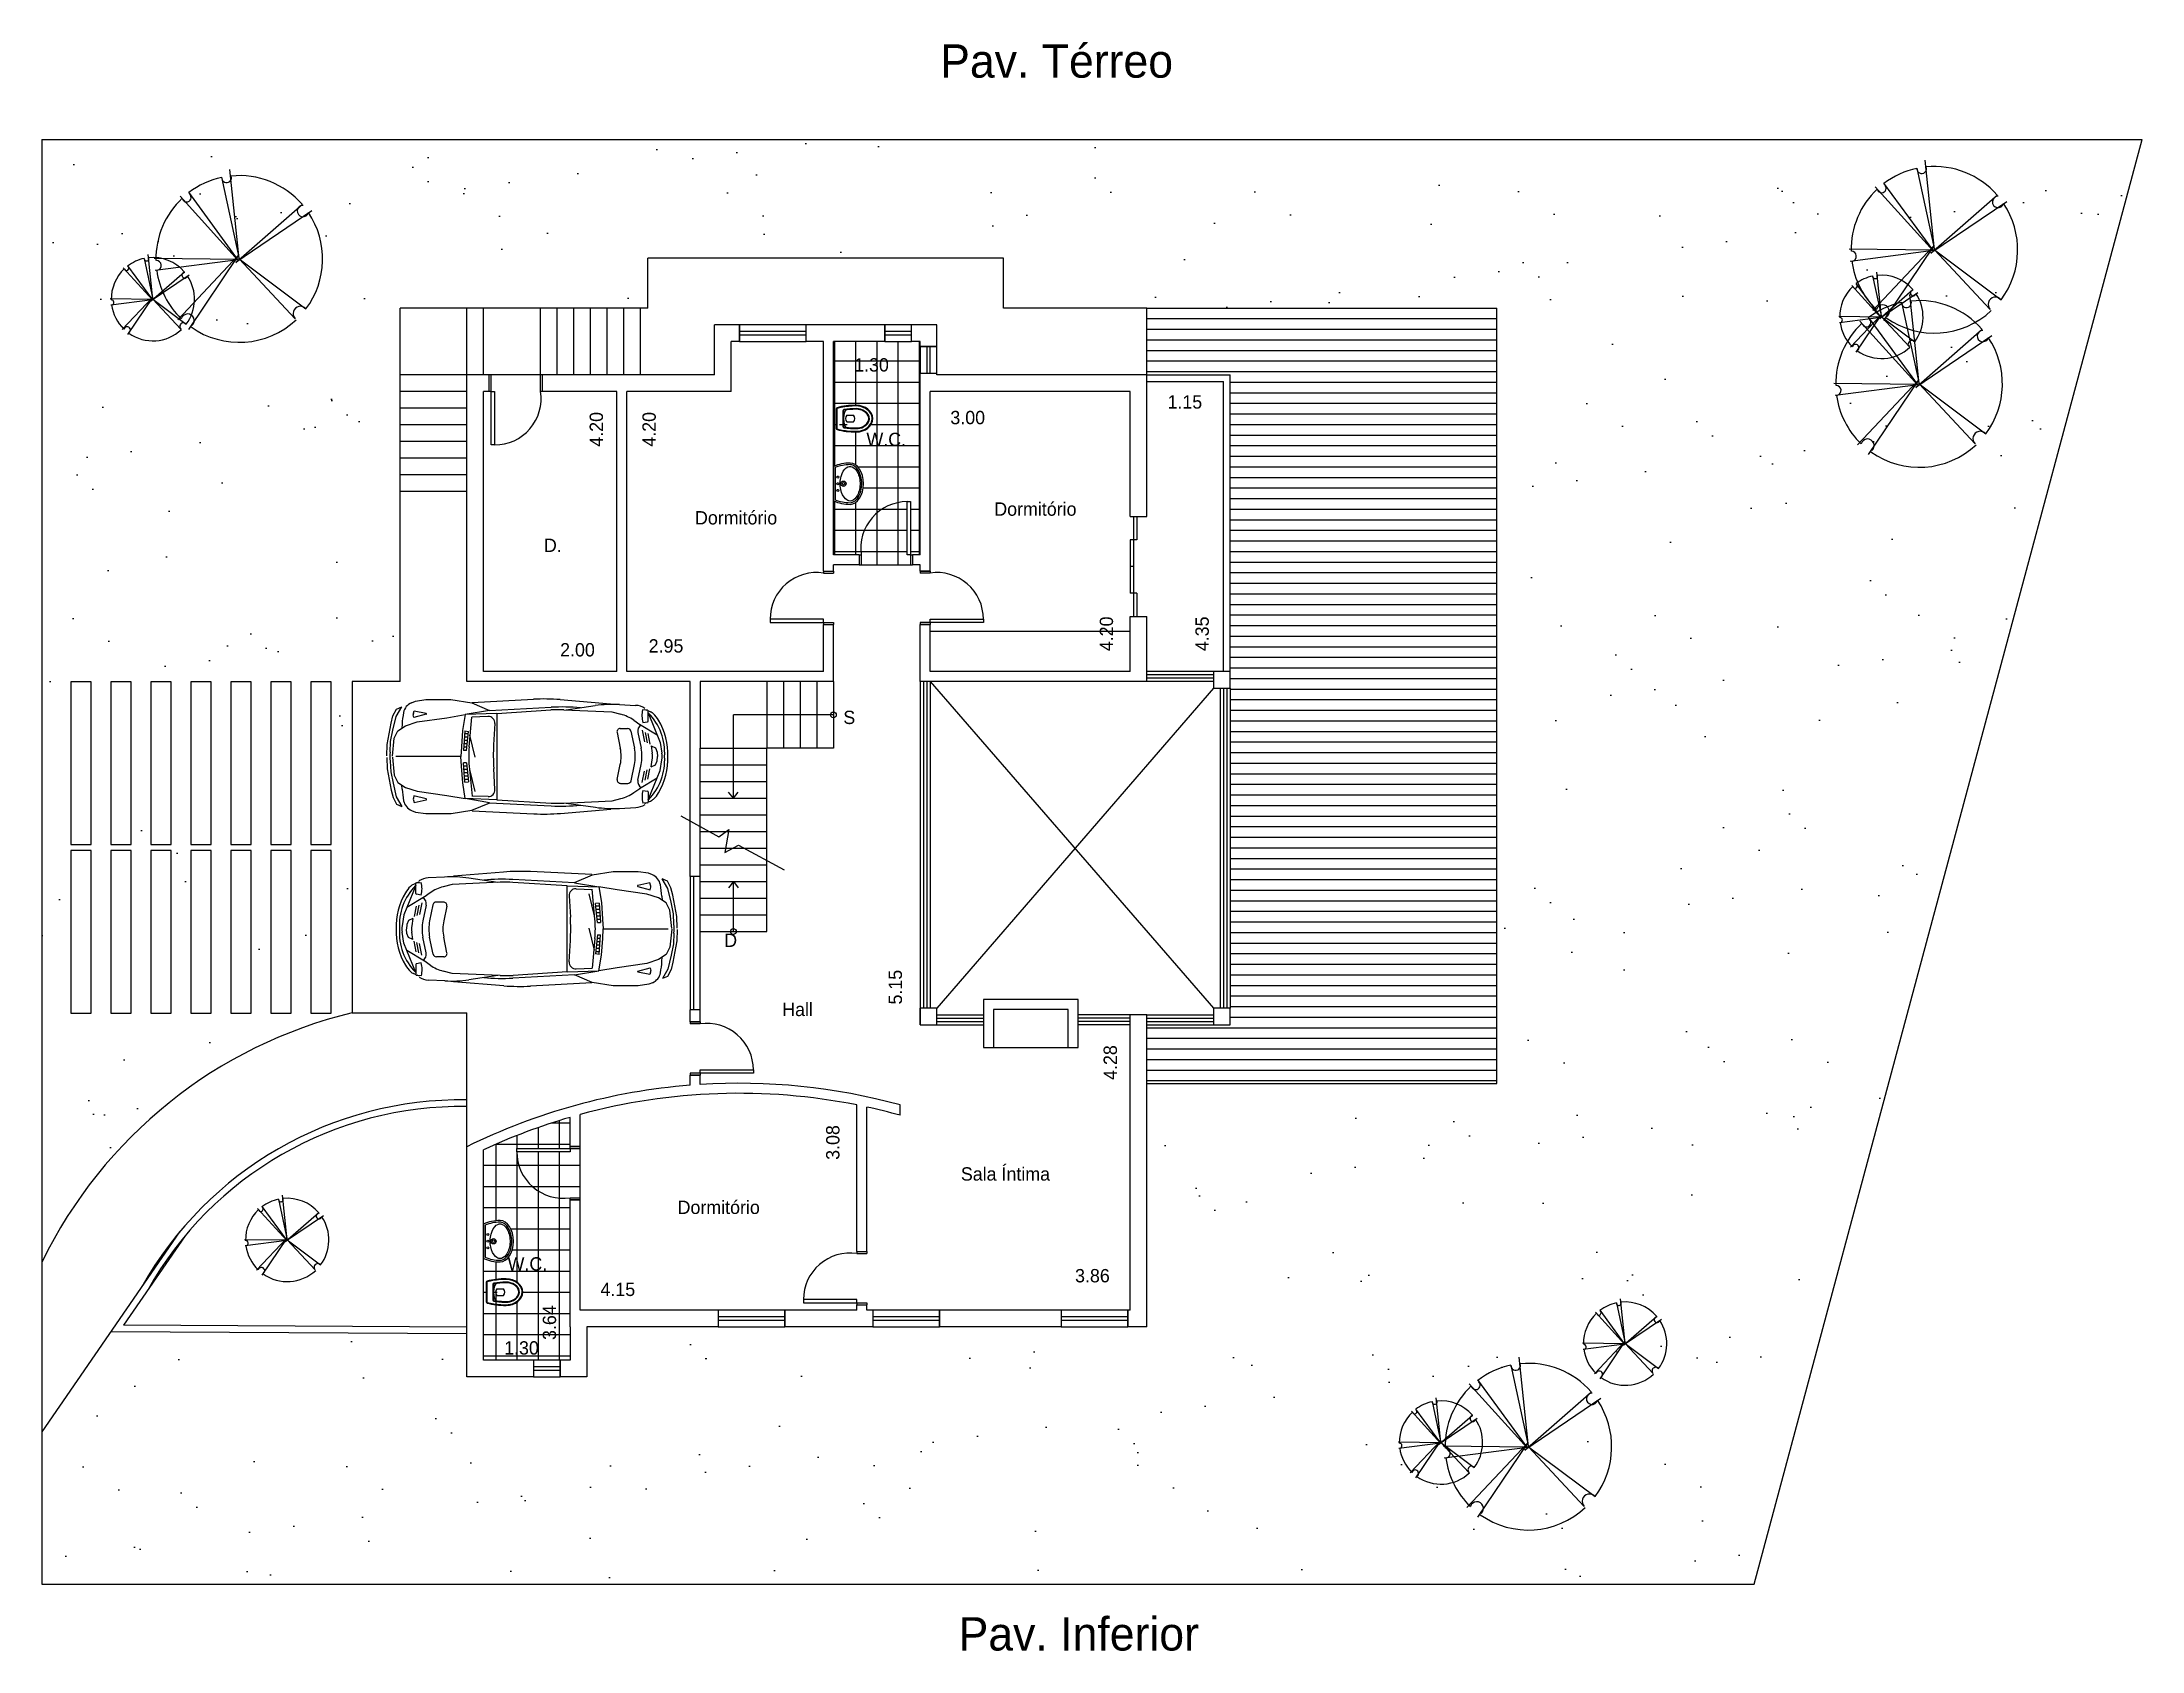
# Model space of a CAD drawing. Extents: x 3.5 to 37.8, y 0.9 to 50.5.
# Drawn here: x 3.54 to 35.04, y 14.43 to 38.57 of the extents above; entities that cross this region are included whole.
import ezdxf

# ---------------------------------------------------------------- set-up
doc = ezdxf.new("R2010")
doc.units = 0
doc.layers.get('0').update_dxf_attribs({"linetype": 'CONTINUOUS'})
doc.layers.get('DEFPOINTS').update_dxf_attribs({"linetype": 'CONTINUOUS'})
for name, color, linetype in [('ARV', 3, 'CONTINUOUS'), ('BLOCO', 5, 'CONTINUOUS'), ('BLOCOS', 5, 'CONTINUOUS'), ('CINZA', 8, 'CONTINUOUS'), ('HACHURA', 1, 'CONTINUOUS'), ('JARDIM', 3, 'CONTINUOUS'), ('PAREDE', 7, 'CONTINUOUS')]:
    doc.layers.add(name, color=color, linetype=linetype)
doc.styles.add('PADRÃO', font='', dxfattribs={"height": 0.2})
doc.styles.get('PADRÃO').set_extended_font_data('AvantGarde Bk BT')
doc.dimstyles.new('PADRÃOS', dxfattribs={"dimtxt": 0.15, "dimasz": 0.1, "dimexe": 1.25, "dimexo": 0.625, "dimgap": 0.1, "dimtad": 0, "dimjust": 1, "dimzin": 1, "dimdsep": 46, "dimtxsty": 'PADRÃO', "dimcen": 2.5, "dimse1": 1, "dimse2": 1, "dimsd1": 1, "dimsd2": 1, "dimclrt": 1, "dimadec": 0, "dimazin": 0, "dimtfac": 1, "dimtdec": 4, "dimtmove": 0, "dimatfit": 3, "dimfxl": 1, "dimtolj": 1, "dimtzin": 0, "dimarcsym": 0})
pattern_1 = [(0, (-127.1253988610863, -123.0593421787145), (0, 0.3175), []), (90, (-127.1253988610863, -123.0593421787145), (-0.3175, 1.944062586693024e-17), [])]

msp = doc.modelspace()

# ---------------------------------------------------------------- texts
at = {"layer": 'HACHURA', "ltscale": 0.015, "style": 'PADRÃO'}
for s, height, p in [('W.C.', 0.2, (15.90828749435379, 32.50851395182671)), ('Dormitório', 0.2, (13.33700227004995, 31.33336627629565)), ('Dormitório', 0.2, (17.82585621978428, 31.46393820117932)), ('D.', 0.2, (11.07078474522037, 30.91988835302409)), ('S', 0.2, (15.56151644722569, 28.3391772283597)), ('D', 0.2, (13.77489533057637, 24.99505587842363)), ('Hall', 0.2, (14.64443559653201, 23.95844760130213)), ('Sala Íntima', 0.2, (17.32467373501568, 21.49073584541186)), ('Dormitório', 0.2, (13.07551567050059, 20.99020994291972)), ('W.C.', 0.2, (10.5260208317916, 20.14149212354509)), ('Pav. Inferior', 0.5, (17.29101513892097, 14.4419441938967))]:
    msp.add_text(s, height=height, dxfattribs=at).set_placement(p)

# ---------------------------------------------------------------- blocks, each defined once
blk = doc.blocks.new('J40')
at = {"layer": 'BLOCO'}
for p, q in [((0, 0.25), (0, 0)), ((0.4000000000000057, 0.25), (0, 0.25)), ((0.4000000000000057, 0.1500000000000057), (0, 0.1500000000000057)), ((0, 0.09999999999999432), (0.4000000000000057, 0.09999999999999432)), ((0, 0), (0.4000000000000057, 0)), ((0.4000000000000057, 0), (0.4000000000000057, 0.25))]:
    blk.add_line(p, q, dxfattribs=at)
blk = doc.blocks.new('J1')
at = {"layer": 'BLOCO'}
for p, q in [((0, 0.25), (0, 0)), ((1, 0.25), (0, 0.25)), ((1, 0.1500000000000057), (0, 0.1500000000000057)), ((0, 0.09999999999999432), (1, 0.09999999999999432)), ((0, 0), (1, 0)), ((1, 0), (1, 0.25))]:
    blk.add_line(p, q, dxfattribs=at)
blk = doc.blocks.new('P80D25')
at = {"layer": 'BLOCO', "ltscale": 0.015}
for p, q in [((0, 0.2499999999999716), (0, 0)), ((0, 0.25), (0.03000000000000114, 0.25)), ((0, 0), (0.8000000000000114, -2.842170943040401e-14)), ((0.03000000000000114, 0.2499999999999716), (0.03000000000000114, 0)), ((0.7700000000000102, 0.2499999999999716), (0.7700000000000102, -2.842170943040401e-14)), ((0.7700000000000102, 0.2499999999999716), (0.8000000000000114, 0.2499999999999716)), ((0.8000000000000114, 0.2499999999999716), (0.8000000000000114, -2.842170943040401e-14))]:
    blk.add_line(p, q, dxfattribs=at)
at = {"layer": 'BLOCO'}
blk.add_lwpolyline([(0.7700000000000102, 0.2499999999999716), (0.7199999999999989, 0.2499999999999716), (0.7199999999999989, 1.049999999999983), (0.7700000000000102, 1.049999999999983)], close=True, dxfattribs=at)
at = {"layer": 'BLOCO', "ltscale": 0.015}
blk.add_arc((0.7199999999999989, 0.3524374999999793), 0.6975625000000036, 89.99999999999959, 188.444460412286, dxfattribs=at)
blk = doc.blocks.new('P80D15')
at = {"layer": 'BLOCO', "ltscale": 0.015}
for p, q in [((0, 0.1500000000000057), (0, 0)), ((0, 0.1500000000000341), (0.03000000000000114, 0.1500000000000341)), ((0, 2.842170943040401e-14), (0.03000000000000114, 0)), ((0.03000000000000114, 0.1500000000000057), (0.03000000000000114, 0)), ((0.7700000000000102, 0.1500000000000057), (0.7700000000000102, 0)), ((0.7700000000000102, 0.1500000000000057), (0.8000000000000114, 0.1500000000000057)), ((0.7699999999999818, 0), (0.8000000000000114, 0)), ((0.8000000000000114, 0.1500000000000057), (0.8000000000000114, 0))]:
    blk.add_line(p, q, dxfattribs=at)
at = {"layer": 'BLOCO'}
blk.add_lwpolyline([(0.7700000000000102, 0.1500000000000057), (0.7199999999999989, 0.1500000000000057), (0.7199999999999989, 0.950000000000017), (0.7700000000000102, 0.950000000000017)], close=True, dxfattribs=at)
at = {"layer": 'BLOCO', "ltscale": 0.015}
blk.add_arc((0.7199999999999989, 0.2524375000000134), 0.6975625000000036, 89.99999999999959, 188.444460412286, dxfattribs=at)
blk = doc.blocks.new('P80E15')
at = {"layer": 'BLOCO', "ltscale": 0.015}
for p, q in [((0.03000000000000114, 0.1500000000000057), (0, 0.1500000000000057)), ((0, 0.1500000000000057), (0, 0)), ((0.03000000000000114, 2.842170943040401e-14), (0, 0)), ((0.03000000000000114, 0.1500000000000057), (0.03000000000000114, 0)), ((0.8000000000000114, 0.1500000000000341), (0.7700000000000102, 0.1500000000000341)), ((0.7700000000000102, 0.1500000000000057), (0.7700000000000102, 0)), ((0.8000000000000114, 2.842170943040401e-14), (0.7700000000000102, 5.684341886080801e-14)), ((0.8000000000000114, 0.1500000000000057), (0.8000000000000114, 0))]:
    blk.add_line(p, q, dxfattribs=at)
at = {"layer": 'BLOCO'}
blk.add_lwpolyline([(0.03000000000000114, 0.1500000000000057), (0.0800000000000125, 0.1500000000000057), (0.0800000000000125, 0.950000000000017), (0.03000000000000114, 0.950000000000017)], close=True, dxfattribs=at)
at = {"layer": 'BLOCO', "ltscale": 0.015}
blk.add_arc((0.0800000000000125, 0.2524375000000134), 0.6975625000000036, 351.555539587714, 90.00000000000041, dxfattribs=at)
blk = doc.blocks.new('BOLA')
at = {"layer": 'PAREDE', "ltscale": 0.015}
blk.add_circle((0, 0), 0.04372254359887506, dxfattribs=at)
blk = doc.blocks.new('SETA')
at = {"layer": 'PAREDE', "ltscale": 0.015}
for q in [(-0.07329951123824685, -0.09103539160554419), (0.07329951123824685, -0.09103539160554419)]:
    blk.add_line((0, 0), q, dxfattribs=at)
blk = doc.blocks.new('VASOSAN')
at = {"layer": 'BLOCOS'}
for p, q in [((-0.1449592708755176, 0.04000000000002046), (0.1449618675667352, 0.04000000000002046)), ((-0.144958964094414, 0.05000000000001137), (0.144958964094414, 0.05000000000001137)), ((-0.1156907586723577, 0.1400000000000148), (0.1156608751354042, 0.1400000000000148)), ((-0.1156899891503542, 0.1500000000000057), (0.1156563640565906, 0.1500000000000057)), ((-0.04999870165021036, 0.1999637913173729), (-0.04999870165021036, 0.300036208682684)), ((0.05000129834978395, 0.2000000000000171), (0.05000129834978395, 0.3000000000000398))]:
    blk.add_line(p, q, dxfattribs=at)
for centre, radius, start, end in [((-1.681254687468936e-05, 0.2500000000000284), 0.07072348561596478, 44.98962509969003, 134.9688828081831), ((-0.1449592708755176, 0.06000000000784667), 0.02, 195.5363314444965, 269.9999999879495), ((-0.1449589640944282, 0.0600000000000307), 0.01, 195.5346797106506, 270), ((-0.1156907586724003, 0.1599999999999966), 0.02, 189.3867869031125, 270.0000000001221), ((-0.1156899891503826, 0.1599999999999113), 0.01, 189.3843767903272, 270.0000000002443), ((-1.681254687468936e-05, 0.2500000000000284), 0.07072348561596478, 225.0311171918169, 315.01037490031), ((0.1156563640566048, 0.1599999999999397), 0.01, 269.9999999999185, 350.5758748885445), ((0.1156608751354185, 0.1600000000000534), 0.02, 269.9999999999593, 350.5771305827586), ((0.1449589640941156, 0.06000000000059913), 0.01, 270.0000000017912, 344.483103753554), ((0.1449618675666784, 0.06000000000008754), 0.02, 270.0000000001221, 344.463668535786)]:
    blk.add_arc(centre, radius, start, end, dxfattribs=at)
for centre, major_axis, ratio, start_param, end_param in [((1.298349786793551e-06, 0.3400000000000034), (0, 0.25), 0.8000000000000114, 4.71238898038469, 7.853981633974483), ((1.298349786793551e-06, 0.3400000000000034), (0, 0.5), 0.4000000000000057, 1.570796326794897, 2.178171401941273), ((1.298349786793551e-06, 0.3400000000000034), (0, 0.5), 0.4000000000000057, 4.10501390519934, 4.71238898038469), ((3.162615456631102e-06, 0.2000000000000171), (-0.1315416254084454, 0), 0.380107846735427, 0, 3.141592653589793)]:
    blk.add_ellipse(centre, major_axis=major_axis, ratio=ratio, start_param=start_param, end_param=end_param, dxfattribs=at)
for points, knots in [([(0.1900012983497845, 0.3400000000000034), (0.1900012983497845, 0.3848761319792686), (0.1797393390216371, 0.4296688513161939), (0.1275724019719462, 0.5345347987748141), (0.06728061332151469, 0.5774883381547511), (-0.05557463358574921, 0.5822833263597715), (-0.1176873313140447, 0.5442092108278018), (-0.1772271428546759, 0.4396819034496957), (-0.1899987016502109, 0.3899119131999385), (-0.1899987016502109, 0.3400000000000034)], [4.71238898038469, 4.71238898038469, 4.71238898038469, 4.71238898038469, 5.268704666077937, 5.268704666077937, 6.251971787216637, 6.251971787216637, 7.235238908355337, 7.235238908355337, 7.853981633974483, 7.853981633974483, 7.853981633974483, 7.853981633974483]), ([(-0.1899987016502109, 0.3400000000000034), (-0.1899987016502109, 0.2628456380244302), (-0.1826597402104682, 0.1857481592563204), (-0.1646350625580055, 0.0962993025843275), (-0.1598779088782436, 0.07633152029333701), (-0.1545936493339752, 0.05732178411361133)], [1.570796326794897, 1.570796326794897, 1.570796326794897, 1.570796326794897, 2.037455774227855, 2.037455774227855, 2.178171373096618, 2.178171373096618, 2.178171373096618, 2.178171373096618]), ([(0.1500012983497925, 0.3400000000000034), (0.1500012983497925, 0.3788440209133057), (0.1410350669412708, 0.4175642631073231), (0.09785548235792874, 0.5046356523495774), (0.05186252916044509, 0.5365242863162791), (-0.035906470330346, 0.5428969122828846), (-0.08268716521656927, 0.5186239494114204), (-0.136675398657502, 0.4336095243094746), (-0.1499987016502189, 0.3869668551708401), (-0.1499987016502189, 0.3400000000000034)], [4.71238898038469, 4.71238898038469, 4.71238898038469, 4.71238898038469, 5.267303564860582, 5.267303564860582, 6.225165062483076, 6.225165062483076, 7.18302656010557, 7.18302656010557, 7.853981633974483, 7.853981633974483, 7.853981633974483, 7.853981633974483]), ([(0.1400012983497874, 0.3400000000000034), (0.1400012983497874, 0.3772837390730786), (0.1313244408788421, 0.4146147677288923), (0.08614040026922964, 0.5057958350239744), (0.03502463044166859, 0.5349710805647021), (-0.04931088296146413, 0.5246485128546965), (-0.08846614740087944, 0.4978919085569657), (-0.1301770436703151, 0.4186244413023701), (-0.139998701650228, 0.3793231752999873), (-0.139998701650228, 0.3400000000000034)], [4.71238898038469, 4.71238898038469, 4.71238898038469, 4.71238898038469, 5.266984672173268, 5.266984672173268, 6.376176055750425, 6.376176055750425, 7.268653195712185, 7.268653195712185, 7.853981633974483, 7.853981633974483, 7.853981633974483, 7.853981633974483]), ([(0.1255213970934932, 0.158362586435743), (0.1304959230626253, 0.1883329397418549), (0.1342856674288981, 0.2197754344096836), (0.1388984311594896, 0.280892952358073), (0.1400012983497874, 0.3104504303007616), (0.1400012983497874, 0.3400000000000034)], [4.319424209334854, 4.319424209334854, 4.319424209334854, 4.319424209334854, 4.526146784234752, 4.526146784234752, 4.71238898038469, 4.71238898038469, 4.71238898038469, 4.71238898038469]), ([(0.1353910129756457, 0.1567256052765629), (0.1406375926198677, 0.1883393074453181), (0.1445703338030171, 0.2215366219332111), (0.1489940345178695, 0.2833246268364178), (0.1500012983497925, 0.3116621455754114), (0.1500012983497925, 0.3400000000000034)], [4.319414935773391, 4.319414935773391, 4.319414935773391, 4.319414935773391, 4.53527739023095, 4.53527739023095, 4.71238898038469, 4.71238898038469, 4.71238898038469, 4.71238898038469]), ([(0.1545944801337669, 0.0573247746568768), (0.1714080019636555, 0.1178830224408784), (0.1827947395838834, 0.188231392050767), (0.1891612343353728, 0.2873542333339003), (0.1900012983497845, 0.3136769834079587), (0.1900012983497845, 0.3400000000000034)], [4.105016649121983, 4.105016649121983, 4.105016649121983, 4.105016649121983, 4.553177186481221, 4.553177186481221, 4.71238898038469, 4.71238898038469, 4.71238898038469, 4.71238898038469])]:
    blk.add_open_spline(points, degree=3, knots=knots, dxfattribs=at)
for points in [[(-0.1499987016502189, 0.3400000000000034), (-0.1499987016502189, 0.2771333061211863), (-0.1449377691834997, 0.2142947379843179), (-0.1354229546785177, 0.1567380311504962)], [(-0.1399987016502138, 0.3400000000000034), (-0.1399987016502138, 0.2776703725988909), (-0.1349701841103865, 0.2153313553609451), (-0.1255561557510418, 0.1583694305881238)]]:
    blk.add_open_spline(points, degree=3, dxfattribs=at)
blk = doc.blocks.new('LAVAT')
at = {"layer": 'BLOCOS'}
for p, q in [((-0.2573623180961135, 0), (0.2573623180960993, 0)), ((-0.2410322495695425, 0.02500000000000568), (0.2410322495695283, 0.02500000000000568))]:
    blk.add_line(p, q, dxfattribs=at)
for centre, radius in [((-0.09999999999999432, 0.06499999999999773), 0.015), ((-2.842170943040401e-14, 0.1500000000000057), 0.04), ((-2.842170943040401e-14, 0.1500000000000057), 0.02), ((0, 0.06499999999999773), 0.015), ((0.09999999999999432, 0.06499999999999773), 0.015)]:
    blk.add_circle(centre, radius, dxfattribs=at)
for centre, radius, start, end in [((0.3099999999999739, 0.25), 0.6200000000000045, 180, 203.779994731564), ((0.3099999999999739, 0.25), 0.5951987399818819, 180.0000000000055, 202.2113997706397), ((-0.3099999999999739, 0.25), 0.5951987399818819, 337.7886002293573, 359.9999999999946), ((-0.3099999999999739, 0.25), 0.6200000000000045, 336.2200052684331, 7.016477563892661e-15)]:
    blk.add_arc(centre, radius, start, end, dxfattribs=at)
blk.add_ellipse((-2.842170943040401e-14, 0.25), major_axis=(0.3100000000000023, 0), ratio=0.645161290322576, start_param=0, end_param=3.141592653589793, dxfattribs=at)
for points, knots in [([(0.2849999999999824, 0.2500000000000284), (0.2849999999999682, 0.300317964642403), (0.2452497040517159, 0.3541887687748044), (0.1008916727811169, 0.4227595909021034), (3.167234224576987e-05, 0.4339558931305021), (-0.1743068501371283, 0.3989778962069579), (-0.2442601782461509, 0.3532994974840165), (-0.2803506487652356, 0.2860131679577762), (-0.2851229441039038, 0.2679846562883483), (-0.285198739981908, 0.2499999999999716)], [0, 0, 0, 0, 0.9361481793933827, 0.9361481793933827, 1.872296358786765, 1.872296358786765, 2.808444538180148, 2.808444538180148, 3.13938546545754, 3.13938546545754, 3.13938546545754, 3.13938546545754]), ([(0.2599999999999625, 0.2500000000000284), (0.2599999999999625, 0.2784978981889878), (0.242078010852012, 0.3126567214920613), (0.1643569005752425, 0.3704649949829673), (0.1030052039381815, 0.3920693254798095), (-0.02877373062847255, 0.4037223597623836), (-0.0976825814684048, 0.3936467971219031), (-0.2034406750199054, 0.3477822861136133), (-0.2396263539294523, 0.3143366745038918), (-0.2661732608932681, 0.2526194074667387), (-0.2627272874450739, 0.2240541362115209), (-0.2158391141528142, 0.162032776211305), (-0.168127663237712, 0.1314918993692231), (-0.04805875393354597, 0.09792981637818343), (0.02266607553652022, 0.095757041570522), (0.1477154277714732, 0.1225128520000851), (0.2007272141554637, 0.1503951910720218), (0.2508407150234859, 0.2045307616155014), (0.2599999999999767, 0.2286312563089723), (0.2599999999999625, 0.2500000000000284)], [0, 0, 0, 0, 0.718091798041799, 0.718091798041799, 1.436183596083598, 1.436183596083598, 2.154275394125397, 2.154275394125397, 2.872367192167196, 2.872367192167196, 3.590458990208995, 3.590458990208995, 4.308550788250794, 4.308550788250794, 5.026642586292593, 5.026642586292593, 5.744734384334392, 5.744734384334392, 6.283185307179586, 6.283185307179586, 6.283185307179586, 6.283185307179586])]:
    blk.add_open_spline(points, degree=3, knots=knots, dxfattribs=at)
blk = doc.blocks.new('*D38')
at = {"layer": 'DEFPOINTS', "color": 0, "linetype": 'ByBlock', "ltscale": 0.015}
for p in [(139.2883526820438, 156.3852322871593), (138.9833109277751, 152.1852322871593), (139.2883526820438, 152.1852322871593)]:
    blk.add_point(p, dxfattribs=at)
at = {"color": 1, "linetype": 'ByBlock', "ltscale": 0.015, "insert": (138.9833109277751, 155.8190921772692), "char_height": 0.2, "attachment_point": 5, "rotation": 90, "style": 'PADRÃO'}
blk.add_mtext('\\A1;4.20', dxfattribs=at)
blk = doc.blocks.new('*D39')
at = {"layer": 'DEFPOINTS', "color": 0, "linetype": 'ByBlock', "ltscale": 0.015}
for p in [(137.2883526820438, 152.5109378527667), (137.2883526820438, 152.1852322871593), (139.2883526820438, 152.1852322871593)]:
    blk.add_point(p, dxfattribs=at)
at = {"color": 1, "linetype": 'ByBlock', "ltscale": 0.015, "insert": (138.6992730117141, 152.5109378527667), "char_height": 0.2, "attachment_point": 5, "style": 'PADRÃO'}
blk.add_mtext('\\A1;2.00', dxfattribs=at)
blk = doc.blocks.new('*D40')
at = {"layer": 'DEFPOINTS', "color": 0, "linetype": 'ByBlock', "ltscale": 0.015}
for p in [(142.3883526820438, 152.5694886800945), (139.4383526820438, 152.1852322871593), (142.3883526820438, 152.1852322871593)]:
    blk.add_point(p, dxfattribs=at)
at = {"color": 1, "linetype": 'ByBlock', "ltscale": 0.015, "insert": (140.0275697150109, 152.5694886800945), "char_height": 0.2, "attachment_point": 5, "style": 'PADRÃO'}
blk.add_mtext('\\A1;2.95', dxfattribs=at)
blk = doc.blocks.new('*D41')
at = {"layer": 'DEFPOINTS', "color": 0, "linetype": 'ByBlock', "ltscale": 0.015}
for p in [(139.4383526820438, 156.3852322871593), (139.4383526820438, 152.1852322871593), (139.7747849521201, 152.1852322871593)]:
    blk.add_point(p, dxfattribs=at)
at = {"color": 1, "linetype": 'ByBlock', "ltscale": 0.015, "insert": (139.7747849521201, 155.8190921772692), "char_height": 0.2, "attachment_point": 5, "rotation": 90, "style": 'PADRÃO'}
blk.add_mtext('\\A1;4.20', dxfattribs=at)
blk = doc.blocks.new('*D42')
at = {"layer": 'DEFPOINTS', "color": 0, "linetype": 'ByBlock', "ltscale": 0.015}
for p in [(142.5383526820438, 157.1352322871593), (143.8383526820438, 157.061195941243), (143.8383526820438, 156.7851517634778)]:
    blk.add_point(p, dxfattribs=at)
at = {"color": 1, "linetype": 'ByBlock', "ltscale": 0.015, "insert": (143.1095752095163, 156.7851517634778), "char_height": 0.2, "attachment_point": 5, "style": 'PADRÃO'}
blk.add_mtext('\\A1;1.30', dxfattribs=at)
blk = doc.blocks.new('*D43')
at = {"layer": 'DEFPOINTS', "color": 0, "linetype": 'ByBlock', "ltscale": 0.015}
for p in [(143.9883526820438, 156.3852322871593), (146.9883526820438, 156.3852322871593), (146.9883526820438, 155.9947149353434)]:
    blk.add_point(p, dxfattribs=at)
at = {"color": 1, "linetype": 'ByBlock', "ltscale": 0.015, "insert": (144.5530504842416, 155.9947149353434), "char_height": 0.2, "attachment_point": 5, "style": 'PADRÃO'}
blk.add_mtext('\\A1;3.00', dxfattribs=at)
blk = doc.blocks.new('*D44')
at = {"layer": 'DEFPOINTS', "color": 0, "linetype": 'ByBlock', "ltscale": 0.015}
for p in [(146.6342272634923, 156.3852322871593), (146.9883526820438, 156.3852322871593), (146.9883526820438, 152.1852322871593)]:
    blk.add_point(p, dxfattribs=at)
at = {"color": 1, "linetype": 'ByBlock', "ltscale": 0.015, "insert": (146.6342272634923, 152.7513723970494), "char_height": 0.2, "attachment_point": 5, "rotation": 90, "style": 'PADRÃO'}
blk.add_mtext('\\A1;4.20', dxfattribs=at)
blk = doc.blocks.new('*D45')
at = {"layer": 'DEFPOINTS', "color": 0, "linetype": 'ByBlock', "ltscale": 0.015}
for p in [(147.2383526820439, 156.5352322871593), (148.3883526820439, 156.5352322871593), (148.3883526820439, 156.2289184204437)]:
    blk.add_point(p, dxfattribs=at)
at = {"color": 1, "linetype": 'ByBlock', "ltscale": 0.015, "insert": (147.8097125721538, 156.2289184204437), "char_height": 0.2, "attachment_point": 5, "style": 'PADRÃO'}
blk.add_mtext('\\A1;1.15', dxfattribs=at)
blk = doc.blocks.new('*D46')
at = {"layer": 'DEFPOINTS', "color": 0, "linetype": 'ByBlock', "ltscale": 0.015}
for p in [(148.0706062006069, 156.5352322871593), (148.3883526820439, 156.5352322871593), (148.3883526820439, 152.1852322871593)]:
    blk.add_point(p, dxfattribs=at)
at = {"color": 1, "linetype": 'ByBlock', "ltscale": 0.015, "insert": (148.0706062006069, 152.7515097596867), "char_height": 0.2, "attachment_point": 5, "rotation": 90, "style": 'PADRÃO'}
blk.add_mtext('\\A1;4.35', dxfattribs=at)
blk = doc.blocks.new('*D47')
at = {"layer": 'DEFPOINTS', "color": 0, "linetype": 'ByBlock', "ltscale": 0.015}
for p in [(142.8883526820438, 142.9176085437132), (138.7383526820438, 142.6052322871593), (142.8883526820438, 142.6847128473829)]:
    blk.add_point(p, dxfattribs=at)
at = {"color": 1, "linetype": 'ByBlock', "ltscale": 0.015, "insert": (139.3046301545713, 142.9176085437132), "char_height": 0.2, "attachment_point": 5, "style": 'PADRÃO'}
blk.add_mtext('\\A1;4.15', dxfattribs=at)
blk = doc.blocks.new('*D48')
at = {"layer": 'DEFPOINTS', "color": 0, "linetype": 'ByBlock', "ltscale": 0.015}
for p in [(138.2797782060076, 145.4991240453126), (138.5883526820438, 145.4991240453126), (138.5883526820438, 141.8552322871593)]:
    blk.add_point(p, dxfattribs=at)
at = {"color": 1, "linetype": 'ByBlock', "ltscale": 0.015, "insert": (138.2797782060076, 142.4197927267197), "char_height": 0.2, "attachment_point": 5, "rotation": 90, "style": 'PADRÃO'}
blk.add_mtext('\\A1;3.64', dxfattribs=at)
blk = doc.blocks.new('*D49')
at = {"layer": 'DEFPOINTS', "color": 0, "linetype": 'ByBlock', "ltscale": 0.015}
for p in [(137.2883526820438, 141.8552322871593), (138.5883526820438, 142.0393454306399), (138.5883526820438, 141.8552322871593)]:
    blk.add_point(p, dxfattribs=at)
at = {"color": 1, "linetype": 'ByBlock', "ltscale": 0.015, "insert": (137.8595752095163, 142.0393454306399), "char_height": 0.2, "attachment_point": 5, "style": 'PADRÃO'}
blk.add_mtext('\\A1;1.30', dxfattribs=at)
blk = doc.blocks.new('*D50')
at = {"layer": 'DEFPOINTS', "color": 0, "linetype": 'ByBlock', "ltscale": 0.015}
for p in [(142.8883526820438, 145.6845611295162), (142.5302873727214, 142.6052322871593), (142.8883526820438, 142.6052322871593)]:
    blk.add_point(p, dxfattribs=at)
at = {"color": 1, "linetype": 'ByBlock', "ltscale": 0.015, "insert": (142.5302873727214, 145.1217177229228), "char_height": 0.2, "attachment_point": 5, "rotation": 90, "style": 'PADRÃO'}
blk.add_mtext('\\A1;3.08', dxfattribs=at)
blk = doc.blocks.new('*D51')
at = {"layer": 'DEFPOINTS', "color": 0, "linetype": 'ByBlock', "ltscale": 0.015}
for p in [(143.1307238160716, 143.1225366590969), (143.1307238160716, 142.6052322871593), (146.9883526820438, 142.6052322871593)]:
    blk.add_point(p, dxfattribs=at)
at = {"color": 1, "linetype": 'ByBlock', "ltscale": 0.015, "insert": (146.4235175172087, 143.1225366590969), "char_height": 0.2, "attachment_point": 5, "style": 'PADRÃO'}
blk.add_mtext('\\A1;3.86', dxfattribs=at)
blk = doc.blocks.new('*D52')
at = {"layer": 'DEFPOINTS', "color": 0, "linetype": 'ByBlock', "ltscale": 0.015}
for p in [(146.9883526820438, 146.8852322871592), (146.6928549081224, 142.6052322871593), (146.955594173799, 142.6052322871593)]:
    blk.add_point(p, dxfattribs=at)
at = {"color": 1, "linetype": 'ByBlock', "ltscale": 0.015, "insert": (146.6928549081224, 146.3209465728735), "char_height": 0.2, "attachment_point": 5, "rotation": 90, "style": 'PADRÃO'}
blk.add_mtext('\\A1;4.28', dxfattribs=at)
blk = doc.blocks.new('*D53')
at = {"layer": 'DEFPOINTS', "color": 0, "linetype": 'ByBlock', "ltscale": 0.015}
for p in [(143.468330837377, 152.0352322871593), (143.8383526820438, 152.0352322871593), (143.8383526820438, 146.8852322871593)]:
    blk.add_point(p, dxfattribs=at)
at = {"color": 1, "linetype": 'ByBlock', "ltscale": 0.015, "insert": (143.468330837377, 147.4517844849615), "char_height": 0.2, "attachment_point": 5, "rotation": 90, "style": 'PADRÃO'}
blk.add_mtext('\\A1;5.15', dxfattribs=at)
blk = doc.blocks.new('C-01')
for p, q in [((-2.137538253226008, 0.5361466842390854), (-2.108650639710557, 0.6462862191228069)), ((-2.108650639710557, 0.6462862191228069), (-2.056750859496361, 0.7474955214483892)), ((-2.108650639710557, 0.4304722656344353), (-2.062136685745003, 0.6373559865646676)), ((-2.062136685745003, 0.6373559865646676), (-1.977845908839267, 0.780579528977217)), ((-2.056750859496361, 0.7474955214483892), (-1.977845908839267, 0.7805795289772206)), ((-1.83065677986739, 0.8422943670262235), (-1.772770930022439, 0.8665652888902464)), ((-1.795783096721184, 0.6198676144716444), (-1.804313279213599, 0.6582230835788891)), ((-1.802454755877864, 0.6866438035236513), (-1.789907649904485, 0.7210769167972266)), ((-1.61217381785405, 0.6689282431254817), (-1.795783096721184, 0.6198676144716444)), ((-1.789907649904485, 0.7210769167972266), (-1.612571227057131, 0.6837465527102751)), ((-1.772770930022439, 0.8665652888902464), (-1.616092348243722, 0.8885187772623411)), ((-1.616092348243722, 0.8885187772623411), (-1.239781697268555, 0.8885187772623411)), ((-1.239781697268555, 0.8885187772623411), (-0.9269141542791814, 0.8401466842390839)), ((-0.6586449116728943, 0.7267235866556447), (-1.025901187503663, 0.6645094447182238)), ((-0.552047171578149, 0.6816545144076365), (-1.025901187503663, 0.6645094447182238)), ((-0.9269141542791814, 0.8401466842390839), (-0.6586449116728978, 0.7267235866556447)), ((-0.6837737977781089, 0.6355628214234947), (-0.9239220649949864, 0.6268737344075674)), ((-0.9218896784295012, 0.8467770454749868), (0.0002424438691868147, 0.894219161257098)), ((-0.6586449116728943, 0.7267235866556447), (0.2634872106257937, 0.774165702437756)), ((-0.552047171578149, 0.6816545144076365), (0.2614968492705856, 0.733176392438903)), ((-0.552047171578149, 0.6816545144076365), (-0.5507711246759399, -0.6126494459014218)), ((0.4015481824166542, 0.8884068076150022), (1.15550567040771, 0.827681843320704)), ((0.4552880704952322, 0.7351599030631526), (1.175516564963957, 0.7043327307507177)), ((0.4883624644795681, 0.7337442550426765), (0.9254190157957964, 0.7980306489022162)), ((1.175516564963957, 0.7043327307507177), (1.309520534902134, 0.6690650889641816)), ((1.287270785547349, 0.8149920005278872), (1.531470717942476, 0.8021931958669946)), ((1.708087466057567, 0.7311416118743672), (1.63653758315985, 0.7357303782039324)), ((1.666605994726616, 0.7426583121460659), (1.698871251485293, 0.7290961612242803)), ((1.719974636644992, 0.5699473176742806), (1.719974636644992, 0.7184676500491882)), ((1.719974636644992, 0.6883428240923237), (1.897953097645967, 0.2477224030463248)), ((1.724195667833676, 0.7184514743063453), (1.754118265553416, 0.7058740201958109)), ((-2.195803100824968, 0.215030405169319), (-2.137538253226008, 0.5361466842390854)), ((-2.143413700042711, 0.2589373819135083), (-2.108650639710557, 0.4304722656344353)), ((-1.97207074553938, 0.5199633179508147), (-1.976126376770377, 0.4607608220957928)), ((-1.029386900844926, 0.4194370379732177), (-1.052052975906875, 0.1261624672638391)), ((-0.9851938310826434, 0.3261624672638348), (-1.036595737314983, 0.3261624672638384)), ((-0.980486245394605, 0.3761624672638355), (-1.032731427667009, 0.3761624672638391)), ((-1.029386900844926, 0.4194370379732142), (-0.9771959257154315, 0.4111094644850901)), ((-1.0040241738348, 0.1261624672638355), (-0.9771959257154315, 0.4111094644850901)), ((-0.9661424013786437, 0.1784449730264051), (-0.9239220649949864, 0.6268737344075674)), ((-0.9620251452417392, 0.3531362050671767), (-0.8795833890596967, 0.02336918033899593)), ((-0.5803212010275338, 0.52991644480867), (-0.5985352425935595, 0.2115509197771033)), ((1.252532979182796, 0.3943563503758725), (1.301260508478393, 0.1604863286584113)), ((1.301481807587312, 0.4545549874331165), (1.410757703618131, 0.4545549874331094)), ((1.459706532022647, 0.414753624490352), (1.512683895327168, 0.1604863286584113)), ((1.503408753635107, 0.5793223299181278), (1.594486990693866, 0.5157144505574962)), ((1.564029340202794, 0.3953171764430152), (1.612957060527535, 0.1604863286584113)), ((1.589842086208968, 0.5189583926193784), (1.852906542002948, 0.3592439444871687)), ((1.630132488397706, 0.4299151728876929), (1.666359625423414, 0.256041359759017)), ((1.640598722325517, 0.5457800225606597), (1.709394286454394, 0.5574254534087082)), ((1.673996958946869, 0.3953171764430152), (1.706579959144378, 0.2389335659056115)), ((1.714060976318738, 0.3789596301085609), (1.746800292865348, 0.2218257720522026)), ((-2.201188927073613, 0.04312342842513672), (-2.195803100824968, 0.215030405169319)), ((-2.152019482229861, 0.1003354660543394), (-2.143413700042711, 0.2589373819135083)), ((-1.091330829401663, 0.03445116854801), (-2.064111739533274, 0.03445116854800645)), ((-1.0040241738348, 0.1261624672638355), (-1.052052975906875, 0.1261624672638355)), ((-0.9993165881467618, 0.1761624672638362), (-1.048188666258902, 0.1761624672638398)), ((-0.9946090024587235, 0.2261624672638369), (-1.044324356610929, 0.2261624672638369)), ((-0.9899014167706817, 0.2761624672638376), (-1.040460046962956, 0.2761624672638412)), ((1.763622864673057, 0.1932699095061103), (1.781312784947914, 0.08627862641109019)), ((1.763622864673057, 0.1932699095061103), (1.830560534388646, 0.1647978470297851)), ((1.830560534388646, 0.1647978470297851), (1.855041562791566, 0.1026583121460618)), ((1.855041562791566, 0.1026583121460618), (1.858958527336036, 0.03716994005304031)), ((1.855171170443242, -0.02880370273764754), (1.858958998272691, 0.03669226546629289)), ((1.897953097645967, 0.2477224030463248), (1.924646183801528, 0.08627862641109019)), ((-2.151886865411029, -0.03417876968644507), (-2.142968370806337, -0.1927634084608734)), ((-2.142968370806337, -0.1927634084608734), (-2.107867147851781, -0.364229413382855)), ((-1.029386900844926, -0.3514966363272833), (-1.052052975906875, -0.05822206561790466)), ((-1.0040241738348, -0.05822206561790111), (-1.052052975906875, -0.05822206561790111)), ((-0.9993165881467618, -0.1082220656179018), (-1.048188666258902, -0.1082220656179054)), ((-0.9946090024587235, -0.1582220656179025), (-1.044324356610929, -0.1582220656179025)), ((-0.9899014167706817, -0.2082220656179032), (-1.040460046962956, -0.2082220656179068)), ((-0.9851938310826434, -0.2582220656179004), (-1.036595737314983, -0.258222065617904)), ((-0.980486245394605, -0.3082220656179011), (-1.032731427667009, -0.3082220656179047)), ((-1.0040241738348, -0.05822206561790111), (-0.9771959257154315, -0.3431690628391557)), ((-0.9658577713631509, -0.1102573902095578), (-0.9227533111908777, -0.5586020303595021)), ((-0.9620251452417392, -0.1597599638595497), (-0.8795833890596967, -0.4895269885877305)), ((-0.5793510799945629, -0.4608527776613727), (-0.5981860493313498, -0.1426384296994279)), ((1.256049315236208, -0.3073594846597629), (1.301504523818956, -0.08702026465079982)), ((1.463304646220006, -0.327563685825659), (1.512927910667731, -0.08702026465079982)), ((1.564721628416883, -0.3220191563272365), (1.613201075868098, -0.08702026465079982)), ((1.59079316728802, -0.4457302916567016), (1.853619119683582, -0.2854505321148935)), ((1.630132488397706, -0.3564240798233236), (1.666359625423414, -0.1825502666946477)), ((1.673996958946869, -0.3218260833786459), (1.706579959144378, -0.1654424728412422)), ((1.714060976318738, -0.3054685370441916), (1.746800292865348, -0.1483346789878333)), ((1.721259738502589, -0.6150017227214768), (1.898378302143097, -0.1740081716376984)), ((1.763931316782017, -0.119595382123471), (1.781410238680021, -0.0125694262672944)), ((1.763931316782017, -0.1195953821234745), (1.830812715538691, -0.09099138818977437)), ((1.830812715538691, -0.09099138818977437), (1.855171170443242, -0.02880370273764754)), ((1.898378302143097, -0.1740081716376984), (1.924743637533634, -0.0125694262672944)), ((-2.107867147851781, -0.364229413382855), (-2.060945353740472, -0.5710210165412626)), ((-2.060945353740472, -0.5710210165412626), (-1.976372334418894, -0.7140780770989501)), ((-1.97111106192229, -0.4534509853133564), (-1.975283419962686, -0.3942566013860862)), ((-1.794626765840263, -0.5530074859830734), (-1.803081302946691, -0.5913797002286252)), ((-1.801166743626528, -0.619796700312687), (-1.788551767289881, -0.6542050064326368)), ((-1.610921106809997, -0.6017059809318361), (-1.794626765840263, -0.5530074859830734)), ((-1.788551767289881, -0.6542050064326368), (-1.611289296694896, -0.6165250453164077)), ((-1.029386900844926, -0.3514966363272798), (-0.9771959257154315, -0.3431690628391557)), ((-0.552047171578149, -0.61275217731162), (-1.025901187503663, -0.5956071076222074)), ((-0.6586449116728943, -0.6578212495596283), (-1.024658025862159, -0.5964387485839211)), ((-0.6827922202732779, -0.5666959999381085), (-0.9239220649949864, -0.557971397311551)), ((-0.5507711246759399, -0.6126494459014218), (0.2628729048183871, -0.6625670885022039)), ((1.176833970133611, -0.6319212309740685), (1.310768139304937, -0.5963894305023452)), ((1.305018158022328, -0.3674615852427117), (1.414335803433882, -0.3674615852427117)), ((1.504479027546441, -0.5062645397044605), (1.59543166638154, -0.4424771971401249)), ((1.641602591267969, -0.472451788197862), (1.710420983965669, -0.4839615462297111)), ((1.721026004033664, -0.4964625239594191), (1.721318854448473, -0.6449825676147718)), ((-1.829061803082421, -0.7755025696102997), (-1.771128208685287, -0.7996593057439512)), ((-1.771128208685287, -0.7996593057439512), (-1.614406643889339, -0.8213038146966412)), ((-1.614406643889339, -0.8213038146966412), (-1.238096421228356, -0.8208693724026297)), ((-1.238096421228356, -0.8208693724026297), (-0.9253248658943889, -0.771880465355931)), ((-0.9253248658943889, -0.771880465355931), (-0.6572018677832858, -0.6578954916922157)), ((-0.92028732615411, -0.7785009065079755), (0.0019365492769019, -0.8241246822172492)), ((-0.6586449116728943, -0.6578212495596283), (0.2634872106257937, -0.7052633653417395)), ((0.4032300469751817, -0.8175210505596873), (1.157066332616591, -0.755309560972254)), ((0.4566676603779349, -0.6641684803196028), (1.176833970133611, -0.6319212309740685)), ((0.489739198710577, -0.6626876194012219), (0.9269216594564433, -0.7261121059983715)), ((1.288806169945236, -0.7423599301477033), (1.532980391109522, -0.7290796401905588)), ((1.709456697318647, -0.657679943766869), (1.637916001580365, -0.6624097822828787)), ((1.667998015102892, -0.6692784142635269), (1.700236467470074, -0.6556526695023237)), ((1.725539845536463, -0.6449580689302508), (1.755437585030847, -0.6323216382899872))]:
    blk.add_line(p, q)
for points in [[(-2.117843137364595, 0.03912248534324192), (-2.089865773386897, 0.3112861889438783), (-2.036624438249468, 0.4219124835562695), (-1.921188873147091, 0.4960384935962487), (-1.744638478921626, 0.5539571737568671), (-1.299933148003515, 0.6172476103556264), (-1.025901187503663, 0.6645094447182238), (-1.063658174022983, 0.4278770154512976), (-1.082842962611689, 0.1796465378708234), (-1.09135894593182, 0.0339702008229672)], [(-2.20116902460509, 0.02293620506717886), (-2.195444244937413, -0.1489598177939229), (-2.136546337798237, -0.4699605867711405), (-2.107441608770433, -0.5800429473346682), (-2.055342366292631, -0.681149717616151), (-1.976372334418894, -0.7140780770989537)], [(-2.117831285924382, 0.02710148049029115), (-2.089317327565237, -0.2450065286374219), (-2.035857964472086, -0.3555276276391872), (-1.920276463093266, -0.4294258792691821), (-1.74361220879431, -0.4869963271197086), (-1.29878264390722, -0.5497173386698471), (-1.024658025862159, -0.5964387485839211), (-1.06288152765773, -0.3598812280476444), (-1.082555736503863, -0.1116890613314041), (-1.09135894593182, 0.0339702008229672)]]:
    blk.add_lwpolyline(points)
for centre, radius, start, end in [((-0.4516341619422803, 0.4158067278589002), 1.524, 169.466345855702, 176.0811098255092), ((-1.753321713098625, 0.6578511848592719), 0.2, 112.7477864850494, 169.4663458557022), ((-1.754724823896648, 0.6692514605800319), 0.0508, 159.9787304694502, 192.5384088226551), ((-1.614140881183154, 0.6762899726681475), 0.007619999999999999, 284.9600092043179, 78.11246181423294), ((-0.6801579461893112, 0.5356282147184714), 0.1, 356.7256148481177, 92.07218206290786), ((0.1568496881301549, -2.149754914034112), 3.048, 85.39524436229374, 92.94517284563942), ((0.3770834968612675, -1.091967209280902), 1.8288, 87.54912578177812, 93.62371185581183), ((0.4200944548867582, -2.269808372853454), 3.048, 84.69642848984088, 92.94517284563942), ((1.191552609632748, -1.011301368785922), 1.8288, 86.99980614370354, 98.36760195550836), ((1.154367269648791, 0.07954017491794119), 0.6095999999999999, 55.07004281722259, 75.25506193168576), ((1.517490172779148, 0.5181311627694214), 0.2844058619132017, 57.32994559328601, 87.1823745800067), ((1.989861677025885, 0.6482658569708626), 0.3639889528279494, 166.0960809623156, 196.353513713926), ((1.707274636644993, 0.7184676500491882), 0.0127, 0, 86.33042922820037), ((1.119662865920034, 0.09266705307477707), 0.8474308437831752, 356.2450887415934, 44.51945252644143), ((1.69506427288443, 0.5653806539828388), 0.1524, 46.38363011225994, 67.20137953685185), ((1.499745210164196, 0.3603927380299226), 0.4355423351401734, 30.45768093329104, 46.38363011225994), ((1.301481807587312, 0.4045549874331158), 0.05, 89.99999999999872, 191.7693709056955), ((1.410757703618131, 0.4045549874331087), 0.05, 11.76937090569545, 89.99999999999852), ((1.661926997011825, 0.4157144505575019), 0.1, 118.178021379558, 191.7693709056955), ((1.707274636644993, 0.5699473176742806), 0.0127, 279.6077177953319, 359.9999999999999), ((1.002996449658418, 0.06827934905823341), 1.011814461032579, 358.0694461411588, 30.45768093329104), ((-0.9346102988310072, 0.03427851959049732), 1.2192, 176.8941614031452, 183.2188137255897), ((0.5511473945460601, 0.03558953846835067), 1.524, 174.6213598380366, 185.4916152907023), ((2.444488749937388, 0.03745617292639736), 3.048, 176.7256148481182, 183.3873602806166), ((0.7044763925705482, 0.0361445456565086), 0.6095999999999999, 348.3436042230393, 11.76937090569533), ((0.9158997794193233, 0.0361445456565086), 0.6095999999999999, 348.3436042230393, 11.76937090569533), ((1.01617294461969, 0.0361445456565086), 0.6095999999999999, 348.3436042230393, 11.76937090569533), ((1.119774305424844, -0.02036687394030423), 0.8474308437831752, 315.5935226022935, 3.867886387141479), ((1.480595464328701, 0.03655807653882448), 0.3048, 350.7246364345081, 9.388338694226777), ((1.003060028609408, 0.00379074138025004), 1.011814461032579, 329.6552941954439, 2.043528987576088), ((1.623928863182314, 0.03655807653882448), 0.3048, 350.7246364345081, 9.388338694226777), ((1.305018158022328, -0.317461585242711), 0.05, 168.3436042230398, 270), ((-0.450882808591448, -0.3462966210781282), 1.524, 184.0318653032257, 190.646629273033), ((-1.752090569262904, -0.5909072577405219), 0.2, 190.6466292730326, 247.365188643683), ((-1.753471198421376, -0.6023102779346452), 0.0508, 167.5745663060798, 200.1342446592847), ((-1.612873650554842, -0.6090715747927895), 0.007619999999999999, 282.000513314502, 75.15296592441696), ((-0.6791763686844838, -0.4667613932330852), 0.1, 267.9278179370929, 3.387360280616497), ((1.154452758285515, -0.007171591620359408), 0.6095999999999999, 284.8579131970492, 305.0429323115123), ((1.414335803433882, -0.317461585242711), 0.05, 270, 348.3436042230397), ((1.662659313989128, -0.3422233574931326), 0.1, 168.3436042230398, 242.0089644968629), ((1.991066947214854, -0.5742487513323979), 0.3639889528279494, 163.7594614148089, 194.0168941664193), ((1.708326028722126, -0.4964875656504013), 0.0127, 0.1129751287349732, 80.50525733340307), ((1.696106684211493, -0.4919449870691963), 0.1524, 292.9115955918831, 313.729345016475), ((1.500383808741685, -0.2873425971357939), 0.4355423351401734, 313.729345016475, 329.6552941954439), ((0.1525414215263758, 2.220152271749772), 3.048, 267.1678022830956, 274.7177307664412), ((0.3748605338476096, 1.162800877400674), 1.8288, 266.489263272923, 272.5638493469568), ((0.4200944548867582, 2.338710709949471), 3.048, 267.0548271543606, 275.3035715101591), ((1.18948711914366, 1.083741153075202), 1.8288, 261.7453731732265, 273.1131689850314), ((1.518439763387555, -0.4450457259548806), 0.2844058619132017, 272.9306005487282, 302.7830295354489), ((1.708618879136932, -0.645007609305754), 0.0127, 273.7825459005346, 0.1129751287349223)]:
    blk.add_arc(centre, radius, start, end)
blk = doc.blocks.new('A_03')
at = {"layer": 'ARV'}
for p, q in [((-0.1642795977368223, 0.6668615598597967), (-0.032337625504681, 0.05443275957492233)), ((-0.032337625504681, 0.05443275957492233), (-0.1019798469358193, 0.7261946558607519)), ((-0.03968009613487311, 0.04386405184976638), (-0.4757783517417806, 0.5259454568575279)), ((-0.4134786009408344, 0.5556120048580055), (-0.03968009613487311, 0.04386405184976638)), ((-0.05748002493510285, 0.02903077784952757), (0.4409179814728645, 0.4666123608565726)), ((0.5121176966740109, 0.4146959018557368), (-0.05748002493510285, 0.02903077784952757)), ((-0.03968009613487311, 0.05128068884988579), (-0.6715775685449898, 0.0586973258500052)), ((-0.6626776041447897, -0.0303023181514277), (-0.03968009613487311, 0.05128068884988579)), ((-0.493578280542124, -0.4011341681573413), (-0.03968009613487311, 0.08094723685036342)), ((-0.03968009613487311, 0.08094723685036342), (-0.4134786009408344, -0.4753005381585353)), ((-0.032337625504681, 0.05443275957492233), (0.4676178746732944, -0.3195511611560278)), ((0.3875181950720048, -0.3937175311572219), (-0.032337625504681, 0.05443275957492233))]:
    blk.add_line(p, q, dxfattribs=at)
for centre, radius, start, end in [((-0.032337625504681, 0.05443275957492233), 0.625, 102.1580021321499, 127.2525657253544), ((-0.1274007985194316, 0.6640590258750763), 0.0369851325325624, 175.6542691674021, 19.69378780220451), ((-0.032337625504681, 0.05443275957492233), 0.625, 41.05407258653979, 95.53111248444131), ((-0.032337625504681, 0.05443275957492233), 0.625, 133.2426416252084, 180.9743240911506), ((-0.4268285475410494, 0.5158291639893946), 0.03342961899939723, 201.2820980855948, 48.27356464714219), ((0.4457326779623259, 0.4136262157234682), 0.04269394024099429, 89.20944815037899, 344.6285751873363), ((-0.032337625504681, 0.05443275957492233), 0.625, 323.20224696077, 33.82113850428491), ((-0.655096152989131, 0.006088647395870339), 0.03779840815212959, 285.684587972767, 88.0009588524843), ((-0.032337625504681, 0.05443275957492233), 0.625, 187.8759657920728, 225.8833292057394), ((0.4262195554180721, -0.3551779883457584), 0.05461768626331568, 40.71483655850493, 224.8799671179474), ((-0.4191915611808099, -0.4078929817018206), 0.04974913855978236, 310.6567489998404, 163.4448207669662), ((-0.032337625504681, 0.05443275957492233), 0.625, 234.6714608478307, 313.1329856187737)]:
    blk.add_arc(centre, radius, start, end, dxfattribs=at)
blk = doc.blocks.new('TÉRREO')
at = {"layer": 'HACHURA', "ltscale": 0.015, "style": 'PADRÃO'}
blk.add_text('Pav. Térreo', height=0.5, dxfattribs=at).set_placement((-1.919883222733915, -0.2465187923484109))

# ---------------------------------------------------------------- dimensions: what is measured, and where the dimension line sits
at = {"layer": 'HACHURA', "ltscale": 0.015}
for base, p1, p2, picture, middle in [((16.71295382095748, 33.72580958476324), (15.41295382095747, 34.0758901084448), (16.71295382095748, 34.00185376252851), '*D42', (15.98417634842998, 33.72580958476324)), ((21.26295382095752, 33.16957624172916), (20.11295382095751, 33.47589010844474), (21.26295382095752, 33.47589010844477), '*D45', (20.68431371106742, 33.16957624172916)), ((19.86295382095749, 32.93537275662887), (16.86295382095749, 33.32589010844474), (19.86295382095749, 33.32589010844474), '*D43', (17.42765162315528, 32.93537275662887)), ((15.26295382095746, 29.51014650137996), (12.3129538209575, 29.12589010844481), (15.26295382095746, 29.12589010844478), '*D40', (12.90217085392455, 29.51014650137996)), ((10.16295382095747, 29.45159567405217), (12.16295382095747, 29.12589010844481), (10.16295382095747, 29.12589010844481), '*D39', (11.57387415062779, 29.45159567405217)), ((16.00532495498526, 20.06319448038234), (19.86295382095749, 19.54589010844474), (16.00532495498526, 19.54589010844477), '*D51', (19.29811865612233, 20.06319448038234)), ((15.76295382095749, 19.85826636499873), (11.61295382095749, 19.54589010844474), (15.76295382095749, 19.6253706686684), '*D47', (12.17923129348496, 19.85826636499873)), ((11.46295382095748, 18.9800032519254), (10.16295382095747, 18.79589010844474), (11.46295382095748, 18.79589010844474), '*D49', (10.73417634842998, 18.9800032519254))]:
    dim = msp.add_linear_dim(base=base, p1=p1, p2=p2, dimstyle='PADRÃOS', dxfattribs=at)
    dim.commit()
    dim.dimension.update_dxf_attribs({"geometry": picture, "text_midpoint": middle, "insert": (-127.1253988610863, -123.0593421787145)})
for base, p1, p2, picture, middle in [((20.94520733952056, 33.47589010844477), (21.26295382095752, 29.12589010844475), (21.26295382095752, 33.47589010844477), '*D46', (20.94520733952056, 29.69216758097222)), ((11.85791206668871, 29.12589010844481), (12.16295382095747, 33.3258901084448), (12.16295382095747, 29.12589010844481), '*D38', (11.85791206668871, 32.75974999855468)), ((12.64938609103372, 29.12589010844481), (12.31295382095747, 33.32589010844482), (12.3129538209575, 29.12589010844481), '*D41', (12.64938609103372, 32.75974999855471)), ((19.50882840240594, 33.32589010844474), (19.86295382095746, 29.12589010844475), (19.86295382095749, 33.32589010844474), '*D44', (19.50882840240594, 29.69203021833486)), ((16.3429319762907, 28.97589010844477), (16.71295382095751, 23.82589010844474), (16.71295382095748, 28.97589010844477), '*D53', (16.3429319762907, 24.39244230624693)), ((19.56745604703606, 19.54589010844474), (19.86295382095749, 23.82589010844471), (19.83019531271269, 19.54589010844474), '*D52', (19.56745604703606, 23.26160439415899)), ((11.15437934492128, 22.43978186659804), (11.46295382095748, 18.79589010844474), (11.46295382095748, 22.43978186659804), '*D48', (11.15437934492128, 19.36045054800518)), ((15.40488851163509, 19.54589010844474), (15.76295382095749, 22.62521895080165), (15.76295382095749, 19.54589010844474), '*D50', (15.40488851163509, 22.06237554420825))]:
    dim = msp.add_linear_dim(base=base, p1=p1, p2=p2, angle=90, dimstyle='PADRÃOS', dxfattribs=at)
    dim.commit()
    dim.dimension.update_dxf_attribs({"geometry": picture, "text_midpoint": middle, "insert": (-127.1253988610863, -123.0593421787145)})

# ---------------------------------------------------------------- hatches: boundary and pattern name
at = {"layer": 'HACHURA', "ltscale": 0.015}
h = msp.add_hatch(dxfattribs=at)
h.set_pattern_fill('ANSI31', color=256, scale=0.05, angle=135, style=0)
h.set_pattern_definition([(180, (-127.1253988610863, -123.0593421787145), (-2.775557561562891e-17, -0.15875), [])])
h.paths.add_polyline_path([(21.36295382095751, 29.12589010844475), (21.36295382095751, 28.87589010844475), (21.36295382095749, 24.07589010844474), (21.36295382095749, 23.82589010844474), (21.11295382095749, 23.82589010844474), (20.11295382095749, 23.82589010844471), (20.11295382095749, 22.94822391828082), (25.36295382095748, 22.94822391828082), (25.36295382095754, 34.57589010844473), (20.11295382095754, 34.57589010844474), (20.11295382095751, 33.57589010844474), (21.36295382095755, 33.57589010844477)])
h = msp.add_hatch(dxfattribs=at)
h.set_pattern_fill('NET', color=256, scale=0.1, style=0)
h.set_pattern_definition(pattern_1)
edge = h.paths.add_edge_path()
edge.add_line((16.71295382095748, 33.32589010844474), (16.71295382095751, 33.60185376252851))
edge.add_line((16.71295382095751, 33.60185376252851), (16.71295382095748, 34.00185376252851))
edge.add_line((16.71295382095748, 34.00185376252851), (16.71295382095745, 34.07589010844477))
edge.add_line((16.71295382095745, 34.07589010844477), (16.58353906101677, 34.07589010844477))
edge.add_line((16.58353906101677, 34.07589010844477), (16.18353906101676, 34.0758901084448))
edge.add_line((16.18353906101676, 34.0758901084448), (15.41295382095747, 34.0758901084448))
edge.add_line((15.41295382095747, 34.0758901084448), (15.41295382095747, 32.20222858709916))
edge.add_arc((15.66295382095741, 31.63486626899898), 0.6199999999999974, 89.99999999998948, 113.7799947314069, ccw=False)
edge.add_ellipse((15.66295382095747, 31.94486626899895), major_axis=(-5.694419545274096e-17, -0.3100000000000023), ratio=0.645161290322576, start_angle=0, end_angle=180, ccw=False)
edge.add_arc((15.66295382095747, 32.2548662689989), 0.6200000000000034, 246.22000526858818, 269.9999999999633, ccw=False)
edge.add_line((15.41295382095747, 31.68750395089872), (15.4129538209575, 30.87589010844481))
edge.add_line((15.4129538209575, 30.87589010844481), (15.80164642938142, 30.87589010844481))
edge.add_line((15.80164642938142, 30.87589010844481), (15.83164642938142, 30.87589010844484))
edge.add_arc((16.52164642938142, 30.97832760844481), 0.6975624999999992, 90, 188.4444604122837, ccw=False)
edge.add_line((16.52164642938142, 31.67589010844482), (16.57164642938143, 31.67589010844482))
edge.add_line((16.57164642938143, 31.67589010844482), (16.57164642938143, 30.87589010844481))
edge.add_line((16.57164642938143, 30.87589010844481), (16.60164642938143, 30.87589010844481))
edge.add_line((16.60164642938143, 30.87589010844481), (16.71295382095745, 30.87589010844475))
edge.add_line((16.71295382095745, 30.87589010844475), (16.71295382095748, 33.32589010844474))
edge = h.paths.add_edge_path(flags=16)
edge.add_ellipse((15.75295382095747, 32.92025562738935), major_axis=(0.25, -4.592273826833915e-17), ratio=0.8000000000000114, start_angle=270, end_angle=450, ccw=False)
edge.add_ellipse((15.75295382095747, 32.92025562738935), major_axis=(0.5, -9.18454765366783e-17), ratio=0.4000000000000057, start_angle=235.1999716104384, end_angle=270, ccw=False)
edge.add_arc((15.47295382095753, 32.77529505817249), 0.02000000000002972, 180.0000000000814, 258.1772623977012, ccw=False)
edge.add_line((15.45295382095749, 32.77529505817246), (15.45295382095749, 33.06521619661466))
edge.add_arc((15.47295382095747, 33.06521619661247), 0.01999999999999972, 101.82273711226361, 179.9999999937305, ccw=False)
edge.add_ellipse((15.75295382095747, 32.92025562738935), major_axis=(0.5, -9.18454765366783e-17), ratio=0.4000000000000057, start_angle=90, end_angle=124.80002838732861, ccw=False)
h.paths.add_polyline_path([(16.52164642938142, 31.67589010844482, 0.458070425990229), (15.83164642938142, 30.87589010844481), (15.83164642938142, 30.72589010844477), (16.57164642938143, 30.72589010844477), (16.57164642938146, 30.87589010844484), (16.52164642938142, 30.87589010844481)])
h.paths.add_polyline_path([(15.66295382095747, 33.87993046388412), (16.30539887590253, 33.87993046388412), (16.30539887590253, 33.57168870564236), (15.66295382095747, 33.57168870564236)], flags=24)
h.paths.add_polyline_path([(15.85203749435378, 32.45253867710143), (16.56453749435379, 32.45253867710143), (16.56453749435379, 32.76448922655199), (15.85203749435378, 32.76448922655199)], flags=24)
h = msp.add_hatch(dxfattribs=at)
h.set_pattern_fill('NET', color=256, scale=0.1, style=0)
h.set_pattern_definition(pattern_1)
edge = h.paths.add_edge_path()
edge.add_line((11.46295382095748, 21.20413925642997), (11.46295382095748, 21.23413925642997))
edge.add_arc((11.36051632095747, 21.92413925642997), 0.6975625000000011, 180, 278.444460412286, ccw=False)
edge.add_line((10.66295382095747, 21.92413925642997), (10.66295382095747, 21.97413925642992))
edge.add_line((10.66295382095747, 21.97413925642992), (11.46295382095748, 21.97413925642998))
edge.add_line((11.46295382095748, 21.97413925642998), (11.46295382095748, 22.00413925642998))
edge.add_line((11.46295382095748, 22.00413925642998), (11.46295382095748, 22.43978186659804))
edge.add_arc((13.99192772911034, 13.74467993549014), 9.055413111530266, 106.2170934865059, 115.0139003480423)
edge.add_line((10.16295382095747, 21.9507426595472), (10.16295382095747, 20.83852589009335))
edge.add_arc((10.41295382095741, 20.27116357199317), 0.6199999999999974, 89.99999999998948, 113.7799947314069, ccw=False)
edge.add_ellipse((10.41295382095747, 20.58116357199314), major_axis=(-5.694419545274096e-17, -0.3100000000000023), ratio=0.645161290322576, start_angle=0, end_angle=180, ccw=False)
edge.add_arc((10.41295382095747, 20.89116357199309), 0.6200000000000034, 246.22000526858818, 269.9999999999633, ccw=False)
edge.add_line((10.16295382095747, 20.32380125389291), (10.16295382095747, 18.79589010844474))
edge.add_line((10.16295382095747, 18.79589010844474), (10.91636122843398, 18.79589010844474))
edge.add_line((10.91636122843398, 18.79589010844474), (11.31636122843399, 18.79589010844474))
edge.add_line((11.31636122843399, 18.79589010844474), (11.46295382095748, 18.79589010844474))
edge.add_line((11.46295382095748, 18.79589010844474), (11.46295382095748, 19.29589010844474))
edge.add_line((11.46295382095748, 19.29589010844474), (11.46295382095748, 21.20413925642997))
edge = h.paths.add_edge_path(flags=16)
edge.add_ellipse((10.50295382095747, 19.81803567019445), major_axis=(0.25, -4.592273826833915e-17), ratio=0.8000000000000114, start_angle=270, end_angle=450, ccw=False)
edge.add_ellipse((10.50295382095747, 19.81803567019445), major_axis=(0.5, -9.18454765366783e-17), ratio=0.4000000000000057, start_angle=235.1999716104384, end_angle=270, ccw=False)
edge.add_arc((10.22295382095753, 19.67307510097758), 0.02000000000002972, 180.0000000000814, 258.1772623977012, ccw=False)
edge.add_line((10.20295382095749, 19.67307510097756), (10.20295382095749, 19.96299623941975))
edge.add_arc((10.22295382095747, 19.96299623941756), 0.01999999999999972, 101.82273711226361, 179.9999999937305, ccw=False)
edge.add_ellipse((10.50295382095747, 19.81803567019445), major_axis=(0.5, -9.18454765366783e-17), ratio=0.4000000000000057, start_angle=90, end_angle=124.80002838732861, ccw=False)
h.paths.add_polyline_path([(11.61295382095749, 21.97413925642995), (11.46295382095751, 21.97413925642998), (11.46295382095748, 21.92413925642997), (10.66295382095747, 21.92413925642994, 0.458070425990229), (11.46295382095751, 21.23413925642997), (11.61295382095754, 21.23413925643)])
h.paths.add_polyline_path([(11.00039582843776, 19.04589010844477), (11.00039582843776, 19.67501098756564), (11.3083628614048, 19.67501098756564), (11.3083628614048, 19.04589010844477)], flags=24)
h.paths.add_polyline_path([(10.41295382095747, 19.13412413104628), (11.05539887590253, 19.13412413104628), (11.05539887590253, 18.82588237280451), (10.41295382095747, 18.82588237280451)], flags=24)
h.paths.add_polyline_path([(10.46977083179159, 20.08551684881981), (11.1822708317916, 20.08551684881981), (11.1822708317916, 20.39746739827036), (10.46977083179159, 20.39746739827036)], flags=24)
at = {"layer": 'JARDIM', "ltscale": 0.015}
h = msp.add_hatch(dxfattribs=at)
h.set_pattern_fill('AR-SAND', color=256, scale=0.05, style=0)
h.set_pattern_definition([(37.50000000000001, (-127.1253988610863, -123.0593421787145), (-0.08000156479920228, 2.447066186646712), [0, -1.9304, 0, -2.159, 0, -2.06375]), (7.499999999999999, (-127.1253988610863, -123.0593421787145), (2.247616415690013, 3.584125502841772), [0, -1.0414, 0, -1.7399, 0, -0.6667500000000001]), (327.5, (-128.6874988610863, -123.0593421787145), (3.95496185120729, 0.007185923392728455), [0, -0.635, 0, -2.286, 0, -2.9845]), (317.5, (-128.6874988610863, -123.0593421787145), (3.817782262361486, 1.114646616286081), [0, -0.3175, 0, -1.4986, 0, -1.7145])])
h.paths.add_polyline_path([(20.11295382095749, 22.94822391828082), (20.11295382095748, 19.29589010844473), (19.83019531271269, 19.29589010844474), (18.83019531271269, 19.29589010844474), (17.00532495498526, 19.29589010844474), (16.00532495498526, 19.29589010844474), (14.68505705968506, 19.29589010844474), (13.68505705968506, 19.29589010844474), (11.71295382095748, 19.29589010844474), (11.71295382095748, 18.54589010844474), (11.31636122843399, 18.54589010844474), (10.91636122843398, 18.54589010844474), (9.912953820957467, 18.54589010844474), (9.912953820957473, 19.19297107640664), (4.575076556894069, 19.22437354322797), (3.541780727789799, 17.72472972781746), (3.541780727789799, 15.43687439560536), (29.22178072778981, 15.43687439560536), (35.0417807277898, 37.10687439560537), (3.541780727789799, 37.10687439560537), (3.541780727789798, 20.27091245480676, -0.2237261131686262), (8.193759557696197, 24.00729883206857), (8.193759557696197, 28.97589010844483), (8.91295382095747, 28.97589010844483), (8.912953820957442, 34.5758901084448), (12.62773092995174, 34.5758901084448), (12.62773092995171, 35.32589010844477), (17.96295382095748, 35.32589010844475), (17.96295382095745, 34.57589010844477), (20.11295382095751, 34.57589010844474), (25.36295382095754, 34.57589010844473), (25.36295382095749, 22.94822391828082)])
h.paths.add_polyline_path([(24.52619880452773, 17.56252924365593), (24.52299438908946, 17.59343871419073), (24.52018295735081, 17.59045271642908)], flags=0)
h.paths.add_polyline_path([(25.16273155114208, 16.57104894936949), (25.10553843571162, 16.48594014664558, 0.000230077064914423), (25.10647159482123, 16.4852673908719, 0.2776216076969526)], flags=16)
h.paths.add_polyline_path([(24.18905642204226, 17.09827004257524), (24.16045986432703, 17.05571564121329, 0.0002300770649144225), (24.16092644388183, 17.05537926332644, 0.2776216076969577)], flags=16)
h.paths.add_polyline_path([(23.90121223478713, 17.56662651681714), (24.51207513018575, 17.55945676452373), (24.12035217695639, 17.99248383867194, -0.2494117660144056), (24.09928883640938, 18.01576814369839), (24.09770371366987, 18.01752040523018, 0.2050076759115013)], flags=16)
h.paths.add_polyline_path([(24.39417230322379, 18.17342530924599, 1.209450783903328), (24.46595739595265, 18.1846192473474, -0.2470778442524028), (25.00485816887841, 17.96441257612867, 1.028456127407148), (25.00607505421292, 17.87906697226923), (25.04320445522074, 17.90420667086828, 0.03863615137706826), (25.04543578888269, 17.91040559248977, -0.3183349150126036), (25.02658259621309, 17.18804151218985, 0.003026774066140351), (25.02615430470551, 17.18854532292511), (25.00724093292845, 17.20269317594184, 0.8075926180592262), (24.94377783258938, 17.11680918058179), (24.94605462510549, 17.11437895292262, -0.0152464707875868), (24.94377783258937, 17.11680918058181), (24.5310016739845, 17.55740270440621), (24.50105640509733, 17.53712726193051), (24.51850269292803, 17.55244468725807), (24.5139119092308, 17.55872968874831), (23.92190793012046, 17.48120535815052, -0.1924511930274333), (23.8940872670136, 17.477562176077), (24.5139119092308, 17.55872968874832), (24.14779639806288, 18.05995925760923, -0.1098075658983577)], flags=16)
h.paths.add_polyline_path([(27.28881533690693, 19.04565196382148), (27.28561092146865, 19.07656143435636), (27.28279948972999, 19.07357543659471)], flags=16)
h.paths.add_polyline_path([(26.95167295442144, 18.58139276274087), (26.92307639670621, 18.53883836137891, 0.0002300770649144225), (26.92354297626102, 18.53850198349207, 0.2776216076969577)], flags=16)
h.paths.add_polyline_path([(30.5129209969994, 34.36414979965268), (30.50023273328995, 34.36248824130978, 0.08722999500864083), (30.51328395261653, 34.36149414064683, -0.001072140143957172)], flags=16)
h.paths.add_polyline_path([(30.79520188831862, 33.98319610780802), (30.76660533060339, 33.94064170644606, 0.0002300770649135916), (30.76707191015819, 33.94030532855922, 0.2776216076969699)], flags=0)
h.paths.add_polyline_path([(30.44804528955235, 33.44860467166014), (31.62807970107042, 33.43475450251086), (31.64911654771536, 33.45709755858799), (30.92316240818087, 34.25959788290353), (30.68708217058865, 34.00885906846735, -0.03838036823066559), (30.62527679163742, 34.08206842957916, 0.1339172865030026)], flags=0)
h.paths.add_polyline_path([(30.67699070770239, 35.46068369110311), (31.85702511922046, 35.44683352195384), (31.87806196586539, 35.46917657803098), (31.11527059203839, 36.31239833481274, -0.249411766014412), (31.07314391094437, 36.35896694486566), (31.06997366546534, 36.36247146792922, 0.205007675911279)], flags=16)
h.paths.add_polyline_path([(30.44804528955235, 33.44860467166014), (31.62807970107042, 33.43475450251086), (31.64911654771536, 33.45709755858799), (30.88632517388835, 34.30031931536976, -0.249411766014412), (30.84419849279434, 34.34688792542268), (30.84102824731531, 34.35039244848624, 0.205007675911279)], flags=16)
h.paths.add_polyline_path([(7.879460970207245, 24.00298857412129), (7.573867294207972, 24.00298857412129), (7.573867294207973, 26.44453370054931), (7.879460970207234, 26.44453370054931)], flags=16)
h.paths.add_polyline_path([(30.50735770106853, 34.45155258204986), (30.9559199383397, 34.44628776705841, -0.02409342638210082), (31.05613370528102, 34.51301629789888), (30.72649764323275, 34.87740990390471, -0.2494117660144144), (30.70543430268574, 34.90069420893117), (30.70384917994623, 34.90244647046295, 0.2050076759106118)], flags=16)
h.paths.add_polyline_path([(7.279460970207241, 24.00298857412129), (6.973867294207978, 24.00298857412129), (6.973867294207977, 26.44453370054931), (7.279460970207239, 26.44453370054932)], flags=16)
h.paths.add_polyline_path([(7.879460970207248, 26.53173162777175), (7.573867294207972, 26.53173162777175), (7.573867294207973, 28.97327675419978), (7.879460970207234, 28.97327675419977)], flags=16)
h.paths.add_polyline_path([(6.679460970207259, 24.00298857412129), (6.373867294207983, 24.00298857412129), (6.373867294207984, 26.44453370054931), (6.679460970207245, 26.44453370054931)], flags=16)
h.paths.add_polyline_path([(7.279460970207246, 26.53173162777175), (6.973867294207977, 26.53173162777174), (6.973867294207977, 28.97327675419978), (7.279460970207239, 28.97327675419977)], flags=16)
h.paths.add_polyline_path([(6.079460970207232, 24.00298857412129), (5.77386729420796, 24.00298857412129), (5.773867294207959, 26.44453370054931), (6.079460970207223, 26.44453370054931)], flags=16)
h.paths.add_polyline_path([(6.679460970207252, 26.53173162777175), (6.373867294207982, 26.53173162777174), (6.373867294207984, 28.97327675419978), (6.679460970207245, 28.97327675419978)], flags=16)
h.paths.add_polyline_path([(5.479460970207216, 24.00298857412129), (5.173867294207967, 24.00298857412129), (5.173867294207966, 26.44453370054931), (5.479460970207228, 26.44453370054931)], flags=16)
h.paths.add_polyline_path([(6.079460970207229, 26.53173162777175), (5.77386729420796, 26.53173162777174), (5.77386729420796, 28.97327675419978), (6.079460970207223, 28.97327675419978)], flags=16)
h.paths.add_polyline_path([(4.879460970207246, 24.00298857412129), (4.573867294207972, 24.00298857412129), (4.573867294207972, 26.44453370054931), (4.879460970207234, 26.44453370054931)], flags=16)
h.paths.add_polyline_path([(5.479460970207235, 26.53173162777175), (5.173867294207965, 26.53173162777174), (5.173867294207966, 28.97327675419978), (5.479460970207228, 28.97327675419977)], flags=16)
h.paths.add_polyline_path([(4.27946097020723, 24.00298857412129), (3.973867294207977, 24.00298857412129), (3.973867294207978, 26.44453370054931), (4.279460970207239, 26.44453370054932)], flags=16)
h.paths.add_polyline_path([(4.879460970207241, 26.53173162777175), (4.573867294207972, 26.53173162777174), (4.573867294207972, 28.97327675419978), (4.879460970207234, 28.97327675419977)], flags=16)
h.paths.add_polyline_path([(4.279460970207232, 26.53173162777175), (3.973867294207977, 26.53173162777175), (3.973867294207977, 28.97327675419977), (4.279460970207239, 28.97327675419978)], flags=16)
h.paths.add_polyline_path([(5.826045676767758, 34.38678352676023), (5.768852561337292, 34.30167472403632, 0.0002300770649147111), (5.769785720446908, 34.30100196826264, 0.2776216076969511)], flags=16)
h.paths.add_polyline_path([(4.86764239098165, 34.247861192724), (4.839045833266417, 34.20530679136204, 0.000230077064916407), (4.839512412821228, 34.20497041347519, 0.2776216076969525)], flags=16)
h.paths.add_polyline_path([(4.585361499662426, 34.62881488456865), (4.572673235952977, 34.62715332622575, 0.087229995008611), (4.585724455279554, 34.6261592255628, -0.001072140143957167)], flags=16)
h.paths.add_polyline_path([(5.204784773467126, 34.71212039380465), (5.201580358028847, 34.74302986433948), (5.198768926290195, 34.74004386657784)], flags=16)

# ---------------------------------------------------------------- linework, layer by layer
at = {"layer": 'BLOCO', "ltscale": 0.015}
for p, q in [((19.9129538209575, 31.45298629742423), (19.91295382095753, 29.95298629742426)), ((19.96295382095751, 31.45298629742423), (19.96295382095751, 31.10298629742424)), ((19.86295382095749, 31.10298629742424), (19.86295382095749, 30.30298629742423)), ((19.96295382095751, 31.10298629742424), (19.86295382095751, 31.10298629742424)), ((19.9129538209575, 30.7029862974242), (19.86295382095751, 30.70298629742423)), ((19.96295382095751, 30.30298629742423), (19.86295382095751, 30.30298629742423)), ((19.96295382095751, 30.30298629742423), (19.96295382095754, 29.95298629742426)), ((21.11295382095751, 29.12589010844475), (20.11295382095746, 29.12589010844475)), ((21.11295382095751, 29.07589010844474), (20.11295382095746, 29.07589010844474)), ((21.11295382095751, 29.02589010844473), (20.11295382095746, 29.02589010844473)), ((16.71295382095748, 28.97589010844477), (16.71295382095748, 24.07589010844474)), ((16.76295382095749, 28.97589010844477), (16.76295382095749, 24.07589010844474)), ((16.8129538209575, 28.97589010844477), (16.8129538209575, 24.07589010844474)), ((16.86295382095751, 28.97589010844477), (16.86295382095751, 24.07589010844474)), ((21.11295382095751, 28.97589010844472), (20.11295382095746, 28.97589010844472)), ((21.21295382095748, 28.87589010844475), (21.21295382095745, 24.07589010844474)), ((21.26295382095749, 28.87589010844475), (21.26295382095746, 24.07589010844474)), ((21.3129538209575, 28.87589010844475), (21.31295382095747, 24.07589010844474)), ((21.36295382095751, 28.87589010844475), (21.36295382095749, 24.07589010844474)), ((13.26295382095746, 26.05167024271459), (13.26295382095746, 24.05167024271459)), ((13.31295382095747, 26.05167024271459), (13.31295382095747, 24.05167024271459)), ((13.41295382095744, 24.05167024271462), (13.41295382095747, 26.05167024271462)), ((16.96295382095751, 23.97589010844477), (17.66441332987846, 23.97589010844477)), ((19.86295382095749, 23.97589010844474), (19.08525038534911, 23.97589010844474)), ((20.11295382095749, 23.97589010844474), (21.11295382095749, 23.97589010844474)), ((16.96295382095751, 23.92589010844476), (17.66441332987846, 23.92589010844476)), ((16.96295382095751, 23.87589010844475), (17.66441332987846, 23.87589010844475)), ((16.96295382095751, 23.82589010844474), (17.66441332987846, 23.82589010844474)), ((19.86295382095749, 23.92589010844473), (19.08525038534911, 23.92589010844473)), ((19.86295382095749, 23.87589010844472), (19.08525038534911, 23.87589010844472)), ((19.86295382095749, 23.82589010844471), (19.08525038534911, 23.82589010844471)), ((20.11295382095749, 23.92589010844473), (21.11295382095749, 23.92589010844473)), ((20.11295382095749, 23.87589010844472), (21.11295382095749, 23.87589010844472)), ((20.11295382095749, 23.82589010844471), (21.11295382095749, 23.82589010844471))]:
    msp.add_line(p, q, dxfattribs=at)
at = {"layer": 'CINZA', "ltscale": 0.015}
for p, q in [((17.96295382095748, 35.32589010844474), (12.62773092995171, 35.32589010844477)), ((12.62773092995174, 34.5758901084448), (12.62773092995171, 35.32589010844477)), ((17.96295382095745, 34.57589010844477), (17.96295382095748, 35.32589010844474)), ((12.62773092995174, 34.5758901084448), (8.91295382095744, 34.5758901084448)), ((8.912953820957469, 28.97589010844483), (8.91295382095744, 34.5758901084448)), ((9.91295382095744, 33.57589010844482), (9.91295382095744, 34.5758901084448)), ((10.16295382095744, 33.57589010844482), (10.16295382095744, 34.5758901084448)), ((11.02138872656265, 33.5758901084448), (11.02138872656265, 34.5758901084448)), ((11.27138872656265, 33.5758901084448), (11.27138872656265, 34.5758901084448)), ((11.52138872656265, 33.5758901084448), (11.52138872656265, 34.5758901084448)), ((11.77138872656265, 33.5758901084448), (11.77138872656265, 34.5758901084448)), ((12.02138872656265, 33.5758901084448), (12.02138872656265, 34.5758901084448)), ((12.02138872656265, 33.5758901084448), (12.02138872656265, 34.5758901084448)), ((12.27138872656265, 33.5758901084448), (12.27138872656265, 34.5758901084448)), ((12.52138872656265, 33.5758901084448), (12.52138872656265, 34.5758901084448)), ((20.11295382095751, 34.57589010844474), (17.96295382095745, 34.57589010844477)), ((20.11295382095751, 33.57589010844474), (20.11295382095754, 34.57589010844474)), ((9.91295382095744, 33.57589010844482), (8.91295382095744, 33.57589010844482)), ((9.91295382095744, 33.32589010844482), (8.91295382095744, 33.32589010844482)), ((9.91295382095744, 33.32589010844482), (8.91295382095744, 33.32589010844482)), ((9.91295382095744, 33.07589010844482), (8.91295382095744, 33.07589010844482)), ((9.91295382095744, 32.82589010844482), (8.91295382095744, 32.82589010844482)), ((9.91295382095744, 32.57589010844482), (8.91295382095744, 32.57589010844482)), ((9.91295382095744, 32.32589010844482), (8.91295382095744, 32.32589010844482)), ((9.91295382095744, 32.07589010844482), (8.91295382095744, 32.07589010844482)), ((9.91295382095744, 31.82589010844482), (8.91295382095744, 31.82589010844482)), ((8.193759557696197, 28.97589010844483), (8.193759557696197, 24.0072988320686)), ((8.912953820957469, 28.97589010844483), (8.193759557696197, 28.97589010844483)), ((16.86295382095751, 28.97589010844477), (21.11295382095749, 24.07589010844474)), ((21.11295382095751, 28.87589010844475), (16.96295382095751, 24.07589010844474)), ((13.12317211836533, 26.95999497284119), (13.69623915734273, 26.64578227515365)), ((13.69623915734273, 26.64578227515365), (13.8423151659258, 26.75800112714724)), ((13.8423151659258, 26.75800112714724), (13.78613199719585, 26.41012272991439)), ((13.78613199719585, 26.41012272991439), (13.98839101014117, 26.52234158190795)), ((13.98839101014117, 26.52234158190795), (14.67382422221077, 26.15201941427644)), ((8.193759557696197, 24.0072988320686), (9.912953820957554, 24.00729883206857)), ((9.912953820957554, 21.99704943827793), (9.912953820957554, 24.00729883206857)), ((5.605683977416291, 20.72011561512049), (3.541780727789799, 17.72472972781746))]:
    msp.add_line(p, q, dxfattribs=at)
at = {"layer": 'CINZA'}
for points in [[(3.973867294207977, 26.53173162777175), (4.279460970207239, 26.53173162777175), (4.279460970207239, 28.97327675419977), (3.973867294207977, 28.97327675419977)], [(4.573867294207972, 26.53173162777175), (4.879460970207234, 26.53173162777175), (4.879460970207234, 28.97327675419977), (4.573867294207972, 28.97327675419977)], [(5.173867294207966, 26.53173162777175), (5.479460970207228, 26.53173162777175), (5.479460970207228, 28.97327675419977), (5.173867294207966, 28.97327675419977)], [(5.77386729420796, 26.53173162777175), (6.079460970207222, 26.53173162777175), (6.079460970207222, 28.97327675419977), (5.77386729420796, 28.97327675419977)], [(6.373867294207983, 26.53173162777175), (6.679460970207245, 26.53173162777175), (6.679460970207245, 28.97327675419977), (6.373867294207983, 28.97327675419977)], [(6.973867294207977, 26.53173162777175), (7.279460970207239, 26.53173162777175), (7.279460970207239, 28.97327675419977), (6.973867294207977, 28.97327675419977)], [(7.573867294207972, 26.53173162777175), (7.879460970207234, 26.53173162777175), (7.879460970207234, 28.97327675419977), (7.573867294207972, 28.97327675419977)], [(3.973867294207977, 24.00298857412129), (4.279460970207239, 24.00298857412129), (4.279460970207239, 26.44453370054931), (3.973867294207977, 26.44453370054931)], [(4.573867294207972, 24.00298857412129), (4.879460970207234, 24.00298857412129), (4.879460970207234, 26.44453370054931), (4.573867294207972, 26.44453370054931)], [(5.173867294207966, 24.00298857412129), (5.479460970207228, 24.00298857412129), (5.479460970207228, 26.44453370054931), (5.173867294207966, 26.44453370054931)], [(5.77386729420796, 24.00298857412129), (6.079460970207222, 24.00298857412129), (6.079460970207222, 26.44453370054931), (5.77386729420796, 26.44453370054931)], [(6.373867294207983, 24.00298857412129), (6.679460970207245, 24.00298857412129), (6.679460970207245, 26.44453370054931), (6.373867294207983, 26.44453370054931)], [(6.973867294207977, 24.00298857412129), (7.279460970207239, 24.00298857412129), (7.279460970207239, 26.44453370054931), (6.973867294207977, 26.44453370054931)], [(7.573867294207972, 24.00298857412129), (7.879460970207234, 24.00298857412129), (7.879460970207234, 26.44453370054931), (7.573867294207972, 26.44453370054931)]]:
    msp.add_lwpolyline(points, close=True, dxfattribs=at)
at = {"layer": 'CINZA', "ltscale": 0.015}
for radius, start, end in [(7.001140514057923, 103.5490225487828, 153.9925954134981), (5.501140514057923, 89.17730859731122, 150.6341035927306)]:
    msp.add_arc((9.833967453500506, 17.2010012661283), radius, start, end, dxfattribs=at)
at = {"layer": 'HACHURA', "ltscale": 0.015}
for p, q in [((15.83164642938142, 30.7258901084448), (16.5716464293814, 30.7258901084448)), ((11.61295382095751, 21.20413925642997), (11.61295382095749, 21.97413925642995))]:
    msp.add_line(p, q, dxfattribs=at)
at = {"layer": 'PAREDE', "ltscale": 0.015}
for p, q in [((3.541780727789799, 37.10687439560537), (35.0417807277898, 37.10687439560537)), ((3.541780727789799, 37.10687439560537), (3.541780727789799, 15.43687439560536)), ((29.22178072778981, 15.43687439560536), (35.0417807277898, 37.10687439560537)), ((20.11295382095751, 34.57589010844474), (25.36295382095754, 34.57589010844474)), ((25.36295382095749, 22.94822391828082), (25.36295382095754, 34.57589010844474)), ((13.62773092995177, 33.57589010844477), (13.62773092995174, 34.3258901084448)), ((14.00201367351075, 34.32589010844477), (13.62773092995174, 34.3258901084448)), ((13.87773092995174, 33.3258901084448), (13.87773092995174, 34.0758901084448)), ((14.00201367351075, 34.0758901084448), (13.87773092995174, 34.0758901084448)), ((14.00201367351075, 34.0758901084448), (14.00201367351075, 34.32589010844482)), ((16.18353906101676, 34.32589010844477), (15.00201367351075, 34.32589010844477)), ((15.00201367351075, 34.0758901084448), (15.00201367351075, 34.32589010844482)), ((15.26295382095746, 34.0758901084448), (15.00201367351075, 34.0758901084448)), ((15.26295382095746, 30.63414758331682), (15.26295382095746, 34.0758901084448)), ((15.41295382095747, 30.87589010844481), (15.41295382095747, 34.0758901084448)), ((16.18353906101676, 34.0758901084448), (15.41295382095747, 34.0758901084448)), ((16.18353906101676, 34.07589010844477), (16.18353906101676, 34.32589010844477)), ((16.96295382095748, 34.32589010844477), (16.58353906101677, 34.32589010844477)), ((16.58353906101677, 34.07589010844477), (16.58353906101677, 34.32589010844477)), ((16.71295382095748, 34.07589010844477), (16.58353906101677, 34.07589010844477)), ((16.71295382095748, 34.00185376252851), (16.71295382095748, 34.07589010844477)), ((16.96295382095748, 34.00185376252851), (16.96295382095748, 34.32589010844477)), ((16.71295382095748, 34.00185376252851), (16.96295382095748, 34.00185376252851)), ((9.912953820957469, 28.97589010844483), (9.91295382095744, 33.57589010844482)), ((10.25138872656264, 33.57589010844482), (9.91295382095744, 33.57589010844482)), ((10.25138872656264, 33.32589010844482), (10.25138872656264, 33.57589010844485)), ((13.62773092995177, 33.5758901084448), (11.05138872656265, 33.5758901084448)), ((11.05138872656265, 33.32589010844482), (11.05138872656265, 33.57589010844485)), ((16.71295382095751, 33.32589010844474), (16.71295382095751, 33.60185376252851)), ((16.71295382095748, 33.60185376252851), (16.96295382095748, 33.60185376252851)), ((16.96295382095748, 33.57589010844477), (16.96295382095748, 33.60185376252851)), ((20.11295382095751, 33.57589010844474), (16.96295382095745, 33.57589010844477)), ((20.11295382095751, 33.57589010844474), (21.36295382095757, 33.57589010844477)), ((20.11295382095749, 31.45298629742426), (20.11295382095751, 33.57589010844474)), ((20.11295382095751, 33.47589010844474), (21.26295382095752, 33.47589010844477)), ((21.26295382095752, 29.12589010844475), (21.26295382095752, 33.47589010844477)), ((21.36295382095751, 29.12589010844475), (21.36295382095754, 33.57589010844477)), ((10.16295382095747, 29.12589010844481), (10.16295382095747, 33.32589010844482)), ((10.25138872656264, 33.32589010844482), (10.16295382095747, 33.32589010844482)), ((12.16295382095747, 33.3258901084448), (11.05138872656265, 33.32589010844482)), ((12.16295382095747, 29.12589010844481), (12.16295382095747, 33.32589010844482)), ((12.3129538209575, 29.12589010844481), (12.31295382095747, 33.32589010844482)), ((13.87773092995171, 33.32589010844477), (12.31295382095745, 33.3258901084448)), ((16.71295382095748, 30.87589010844481), (16.71295382095748, 33.32589010844474)), ((19.86295382095749, 33.32589010844474), (16.86295382095749, 33.32589010844474)), ((16.86295382095749, 30.63414758331685), (16.86295382095749, 33.32589010844474)), ((19.86295382095751, 31.45298629742426), (19.86295382095749, 33.32589010844474)), ((19.86295382095749, 31.45298629742423), (20.11295382095746, 31.45298629742423)), ((15.80164642938142, 30.87589010844481), (15.41295382095747, 30.87589010844481)), ((15.80164642938142, 30.87589010844478), (15.80164642938142, 30.7258901084448)), ((16.71295382095748, 30.87589010844478), (16.60164642938143, 30.87589010844481)), ((16.60164642938143, 30.87589010844478), (16.60164642938143, 30.7258901084448)), ((15.26295382095749, 30.63414758331682), (15.41295382095747, 30.63414758331682)), ((15.80164642938142, 30.7258901084448), (15.41295382095747, 30.7258901084448)), ((15.4129538209575, 30.63414758331682), (15.41295382095747, 30.72589010844477)), ((16.71295382095748, 30.7258901084448), (16.60164642938143, 30.7258901084448)), ((16.71295382095748, 30.63414758331682), (16.71295382095748, 30.7258901084448)), ((16.71295382095751, 30.63414758331682), (16.86295382095749, 30.63414758331682)), ((19.86295382095749, 29.12589010844475), (19.86295382095751, 29.95298629742426)), ((19.86295382095749, 29.95298629742423), (20.11295382095746, 29.95298629742423)), ((20.11295382095746, 28.97589010844474), (20.11295382095746, 29.95298629742426)), ((15.26295382095746, 29.12589010844478), (15.26295382095746, 29.83414758331681)), ((15.26295382095749, 29.83414758331681), (15.41295382095747, 29.83414758331681)), ((15.41295382095747, 28.97589010844477), (15.4129538209575, 29.83414758331681)), ((16.71295382095748, 28.97589010844477), (16.71295382095748, 29.83414758331681)), ((16.71295382095751, 29.83414758331681), (16.86295382095749, 29.83414758331681)), ((16.86295382095749, 29.12589010844475), (16.86295382095749, 29.83414758331683)), ((19.86295382095749, 29.72589010844474), (16.86295382095749, 29.72589010844474)), ((12.16295382095747, 29.12589010844481), (10.16295382095747, 29.12589010844481)), ((15.26295382095746, 29.12589010844478), (12.31295382095747, 29.12589010844481)), ((19.86295382095749, 29.12589010844475), (16.86295382095749, 29.12589010844475)), ((19.86295382095746, 29.12589010844475), (16.86295382095749, 29.12589010844475)), ((21.36295382095751, 28.87589010844475), (21.36295382095751, 29.12589010844475)), ((13.26295382095746, 28.9758901084448), (9.912953820957469, 28.97589010844483)), ((13.26295382095746, 26.05167024271459), (13.26295382095746, 28.9758901084448)), ((15.41295382095747, 28.97589010844477), (13.41295382095747, 28.9758901084448)), ((13.41295382095747, 28.97589010844477), (13.41295382095747, 27.97589010844477)), ((14.41295382095747, 28.97589010844477), (14.41295382095747, 27.97589010844477)), ((14.66295382095747, 28.97589010844477), (14.66295382095747, 27.97589010844477)), ((14.91295382095747, 28.97589010844477), (14.91295382095747, 27.97589010844477)), ((15.16295382095747, 28.97589010844477), (15.16295382095747, 27.97589010844477)), ((15.41295382095747, 28.97589010844477), (15.41295382095747, 27.97589010844477)), ((19.86295382095746, 28.97589010844474), (16.71295382095748, 28.97589010844477)), ((20.11295382095746, 28.97589010844474), (19.86295382095749, 28.97589010844474)), ((15.41295382095747, 28.47589010844477), (13.91295382095747, 28.47589010844477)), ((13.91295382095747, 27.22589010844477), (13.91295382095747, 28.47589010844477)), ((13.41295382095747, 27.97589010844477), (14.41295382095747, 27.97589010844477)), ((13.41295382095747, 26.05167024271462), (13.41295382095747, 27.97589010844477)), ((13.41295382095747, 27.72589010844477), (14.41295382095747, 27.72589010844477)), ((14.41295382095747, 25.22589010844477), (14.41295382095747, 27.97589010844477)), ((15.41295382095747, 27.97589010844477), (14.41295382095747, 27.97589010844477)), ((13.41295382095747, 27.47589010844477), (14.41295382095747, 27.47589010844477)), ((13.41295382095747, 27.22589010844477), (14.41295382095747, 27.22589010844477)), ((13.41295382095747, 26.97589010844477), (14.41295382095747, 26.97589010844477)), ((13.41295382095747, 26.72589010844477), (14.41295382095747, 26.72589010844477)), ((13.41295382095747, 26.47589010844477), (14.41295382095747, 26.47589010844477)), ((13.41295382095747, 26.22589010844477), (14.41295382095747, 26.22589010844477)), ((13.41295382095741, 26.05167024271459), (13.26295382095749, 26.05167024271459)), ((13.41295382095747, 25.97589010844477), (14.41295382095747, 25.97589010844477)), ((13.91295382095747, 25.22589010844477), (13.91295382095747, 25.97589010844477)), ((13.41295382095747, 25.72589010844477), (14.41295382095747, 25.72589010844477)), ((13.41295382095747, 25.47589010844477), (14.41295382095747, 25.47589010844477)), ((13.41295382095747, 25.22589010844477), (14.41295382095747, 25.22589010844477)), ((13.26295382095749, 23.87105030322853), (13.26295382095746, 24.05167024271459)), ((13.41295382095741, 24.05167024271459), (13.26295382095749, 24.05167024271459)), ((13.41295382095741, 23.87105030322853), (13.41295382095744, 24.05167024271462)), ((16.71295382095751, 23.82589010844474), (16.71295382095751, 24.07589010844474)), ((19.86295382095749, 19.54589010844474), (19.86295382095749, 23.97589010844474)), ((20.11295382095751, 23.97589010844474), (19.86295382095749, 23.97589010844474)), ((20.11295382095749, 19.29589010844474), (20.11295382095749, 23.97589010844474)), ((21.36295382095749, 23.82589010844474), (21.36295382095749, 24.07589010844474)), ((13.26295382095749, 23.87105030322853), (13.41295382095744, 23.87105030322853)), ((13.26295382095749, 22.92118404082161), (13.26295382095749, 23.07105030322852)), ((13.26295382095749, 23.07105030322852), (13.41295382095744, 23.07105030322852)), ((13.41295382095744, 22.93186774066812), (13.41295382095741, 23.07105030322849)), ((20.11295382095746, 22.94822391828082), (25.36295382095749, 22.94822391828082)), ((11.46295382095748, 22.00413925642998), (11.46295382095748, 22.43978186659804)), ((11.61295382095749, 22.00413925642998), (11.61295382095749, 22.48201303917811)), ((15.76295382095749, 20.42537066866841), (15.76295382095749, 22.62521895080165)), ((15.91295382095753, 20.42537066866841), (15.9129538209575, 22.5939830365776)), ((16.4129538209575, 22.47045435860404), (16.4129538209575, 22.62602348342971)), ((9.912953820957469, 18.54589010844474), (9.912953820957497, 21.9970494382779)), ((10.16295382095747, 18.79589010844474), (10.16295382095747, 21.95074265954729)), ((11.61295382095751, 22.00413925642998), (11.46295382095748, 22.00413925642998)), ((11.46295382095748, 19.29589010844474), (11.46295382095748, 21.20413925642997)), ((11.61295382095751, 21.20413925642997), (11.46295382095748, 21.20413925642997)), ((11.61295382095749, 19.54589010844474), (11.61295382095749, 21.20413925642997)), ((5.688029404761053, 20.66337735117624), (4.764651705104697, 19.32326001248718)), ((15.76295382095749, 20.42537066866841), (15.9129538209575, 20.42537066866841)), ((13.68505705968504, 19.54589010844474), (11.61295382095749, 19.54589010844474)), ((13.68505705968504, 19.54589010844477), (13.68505705968504, 19.29589010844474)), ((15.76295382095749, 19.54589010844477), (14.68505705968504, 19.54589010844474)), ((14.68505705968504, 19.54589010844477), (14.68505705968504, 19.29589010844474)), ((15.76295382095749, 19.54589010844474), (15.76295382095749, 19.6253706686684)), ((15.76295382095749, 19.6253706686684), (15.9129538209575, 19.6253706686684)), ((15.9129538209575, 19.54589010844474), (15.91295382095753, 19.6253706686684)), ((16.00532495498526, 19.54589010844477), (15.9129538209575, 19.54589010844477)), ((16.00532495498526, 19.54589010844474), (16.00532495498526, 19.29589010844474)), ((17.00532495498526, 19.54589010844474), (17.00532495498526, 19.29589010844474)), ((18.83019531271269, 19.54589010844477), (17.00532495498526, 19.54589010844477)), ((18.83019531271269, 19.54589010844474), (18.83019531271269, 19.29589010844474)), ((19.86295382095749, 19.54589010844474), (19.83019531271269, 19.54589010844474)), ((19.83019531271269, 19.54589010844474), (19.83019531271269, 19.29589010844474)), ((9.912953820957469, 19.19297107640664), (4.575076556894047, 19.22437354322797)), ((9.91354210581072, 19.29296934599633), (4.764651705104697, 19.32326001248718)), ((11.46295382095748, 19.29589010844474), (11.46295382095748, 18.79589010844474)), ((11.71295382095748, 19.29589010844474), (11.71295382095748, 18.54589010844474)), ((13.68505705968506, 19.29589010844474), (11.71295382095748, 19.29589010844474)), ((16.00532495498526, 19.29589010844474), (14.68505705968506, 19.29589010844474)), ((18.83019531271269, 19.29589010844474), (17.00532495498526, 19.29589010844474)), ((20.11295382095749, 19.29589010844474), (19.83019531271269, 19.29589010844474)), ((10.91636122843398, 18.79589010844474), (10.16295382095747, 18.79589010844474)), ((10.91636122843398, 18.79589010844474), (10.91636122843398, 18.54589010844474)), ((11.46295382095748, 18.79589010844474), (11.31636122843399, 18.79589010844474)), ((11.31636122843399, 18.79589010844474), (11.31636122843399, 18.54589010844474)), ((10.91636122843398, 18.54589010844474), (9.912953820957469, 18.54589010844474)), ((11.71295382095748, 18.54589010844474), (11.31636122843399, 18.54589010844474)), ((3.541780727789799, 15.43687439560536), (29.22178072778981, 15.43687439560536))]:
    msp.add_line(p, q, dxfattribs=at)
at = {"layer": 'PAREDE'}
for p, q in [((19.08525038534911, 24.2054123397959), (17.66441332987846, 24.2054123397959)), ((17.66441332987846, 24.2054123397959), (17.66441332987846, 23.48533571528687)), ((18.93525038534911, 24.05541233979586), (17.81441332987846, 24.05541233979589)), ((17.81441332987846, 24.05541233979589), (17.81441332987846, 23.48533571528687)), ((18.93525038534911, 23.48533571528687), (18.93525038534911, 24.05541233979586)), ((19.08525038534911, 23.48533571528687), (19.08525038534911, 24.2054123397959)), ((17.66441332987846, 23.48533571528687), (19.08525038534911, 23.48533571528687))]:
    msp.add_line(p, q, dxfattribs=at)
for points in [[(21.11295382095751, 28.87589010844475), (21.36295382095751, 28.87589010844475), (21.36295382095751, 29.12589010844475), (21.11295382095751, 29.12589010844475)], [(16.71295382095751, 23.82589010844474), (16.96295382095751, 23.82589010844474), (16.96295382095751, 24.07589010844474), (16.71295382095751, 24.07589010844474)], [(21.11295382095749, 23.82589010844474), (21.36295382095749, 23.82589010844474), (21.36295382095749, 24.07589010844474), (21.11295382095749, 24.07589010844474)]]:
    msp.add_lwpolyline(points, close=True, dxfattribs=at)
at = {"layer": 'PAREDE', "ltscale": 0.015}
for centre, radius, start, end in [((13.99192772911029, 13.74467993549011), 9.205413111530266, 94.54199123134313, 116.3022256019828), ((13.99192772911029, 13.74467993549011), 9.055413111530266, 78.72159634459926, 105.2310975759794), ((13.99192772911029, 13.74467993549011), 9.205413111530266, 74.75183795964816, 93.60599471877717), ((9.833967453500506, 17.2010012661283), 5.401140514057923, 89.17730859731122, 150.6341035927306), ((13.99192772911029, 13.74467993549011), 9.055413111530266, 106.2170934865055, 115.0139003480417), ((13.99192772911029, 13.74467993549011), 9.055413111530266, 74.49295978504563, 77.75213910671962)]:
    msp.add_arc(centre, radius, start, end, dxfattribs=at)

# ---------------------------------------------------------------- block references
at = {"layer": 'BLOCO', "ltscale": 0.015}
for name, p in [('J1', (14.00201367351075, 34.0758901084448)), ('J40', (16.18353906101676, 34.0758901084448)), ('P80D15', (15.80164642938142, 30.7258901084448)), ('J1', (13.68505705968506, 19.29589010844474)), ('J1', (16.00532495498526, 19.29589010844474)), ('J1', (18.83019531271269, 19.29589010844474)), ('J40', (10.91636122843398, 18.54589010844474))]:
    msp.add_blockref(name, p, dxfattribs=at)
for name, p, rotation in [('J40', (16.96295382095748, 33.60185376252851), 90), ('P80D25', (11.05138872656265, 33.5758901084448), 180), ('P80E15', (15.4129538209575, 29.83414758331681), 90), ('P80D15', (16.71295382095748, 30.63414758331682), 270.000000000002)]:
    msp.add_blockref(name, p, dxfattribs=dict(at, rotation=rotation))
at = {"layer": 'BLOCOS', "ltscale": 0.015}
msp.add_blockref('C-01', (10.91496748702561, 27.81692935872935), dxfattribs=at)
at = {"layer": 'BLOCOS', "ltscale": 0.015, "rotation": 180}
msp.add_blockref('C-01', (10.86917843626908, 25.30183060639926), dxfattribs=at)
at = {"layer": 'CINZA', "ltscale": 0.015}
for name, p in [('BOLA', (15.41295382095747, 28.47589010844477)), ('SETA', (13.91295382095747, 25.97589010844477)), ('BOLA', (13.91295382095747, 25.22589010844477))]:
    msp.add_blockref(name, p, dxfattribs=at)
for name, p, rotation in [('SETA', (13.91295382095747, 27.22589010844477), 180), ('P80D15', (13.26295382095749, 23.87105030322853), 270), ('P80D15', (11.61295382095751, 21.20413925642997), 90.00000000000203), ('P80E15', (15.91295382095753, 19.6253706686684), 90)]:
    msp.add_blockref(name, p, dxfattribs=dict(at, rotation=rotation))
at = {"layer": 'HACHURA', "ltscale": 0.015}
for name, p in [('TÉRREO', (18.93442784856985, 38.28127848374204)), ('A_03', (5.237122398971806, 34.65768763422973)), ('A_03', (31.16468189630878, 34.39302254931376)), ('A_03', (7.251841289727579, 20.54600753345734)), ('A_03', (27.3211529624116, 18.9912192042466)), ('A_03', (24.55853643003242, 17.50809648408098))]:
    msp.add_blockref(name, p, dxfattribs=at)
at = {"layer": 'HACHURA', "ltscale": 0.015, "xscale": 2, "yscale": 2, "zscale": 2}
for p in [(6.565005692748073, 35.20643640977171), (31.99163909819045, 35.34362362563083), (31.76269368004041, 33.33154460618785), (25.9016915671224, 17.39070183238097)]:
    msp.add_blockref('A_03', p, dxfattribs=at)
at = {"layer": 'HACHURA', "ltscale": 0.015, "rotation": 270}
for name, p in [('VASOSAN', (15.41295382095747, 32.92025692573914)), ('LAVAT', (15.41295382095747, 31.94486626899892)), ('LAVAT', (10.16295382095747, 20.58116357199312)), ('VASOSAN', (10.16295382095747, 19.81803696854423))]:
    msp.add_blockref(name, p, dxfattribs=at)

msp.set_redraw_order([(e.dxf.handle, doc.entitydb.next_handle()) for e in msp.query("TEXT MTEXT ATTDEF DIMENSION ARC_DIMENSION")])  # texts and dimensions are drawn at this point

doc.saveas('drawing.dxf')
